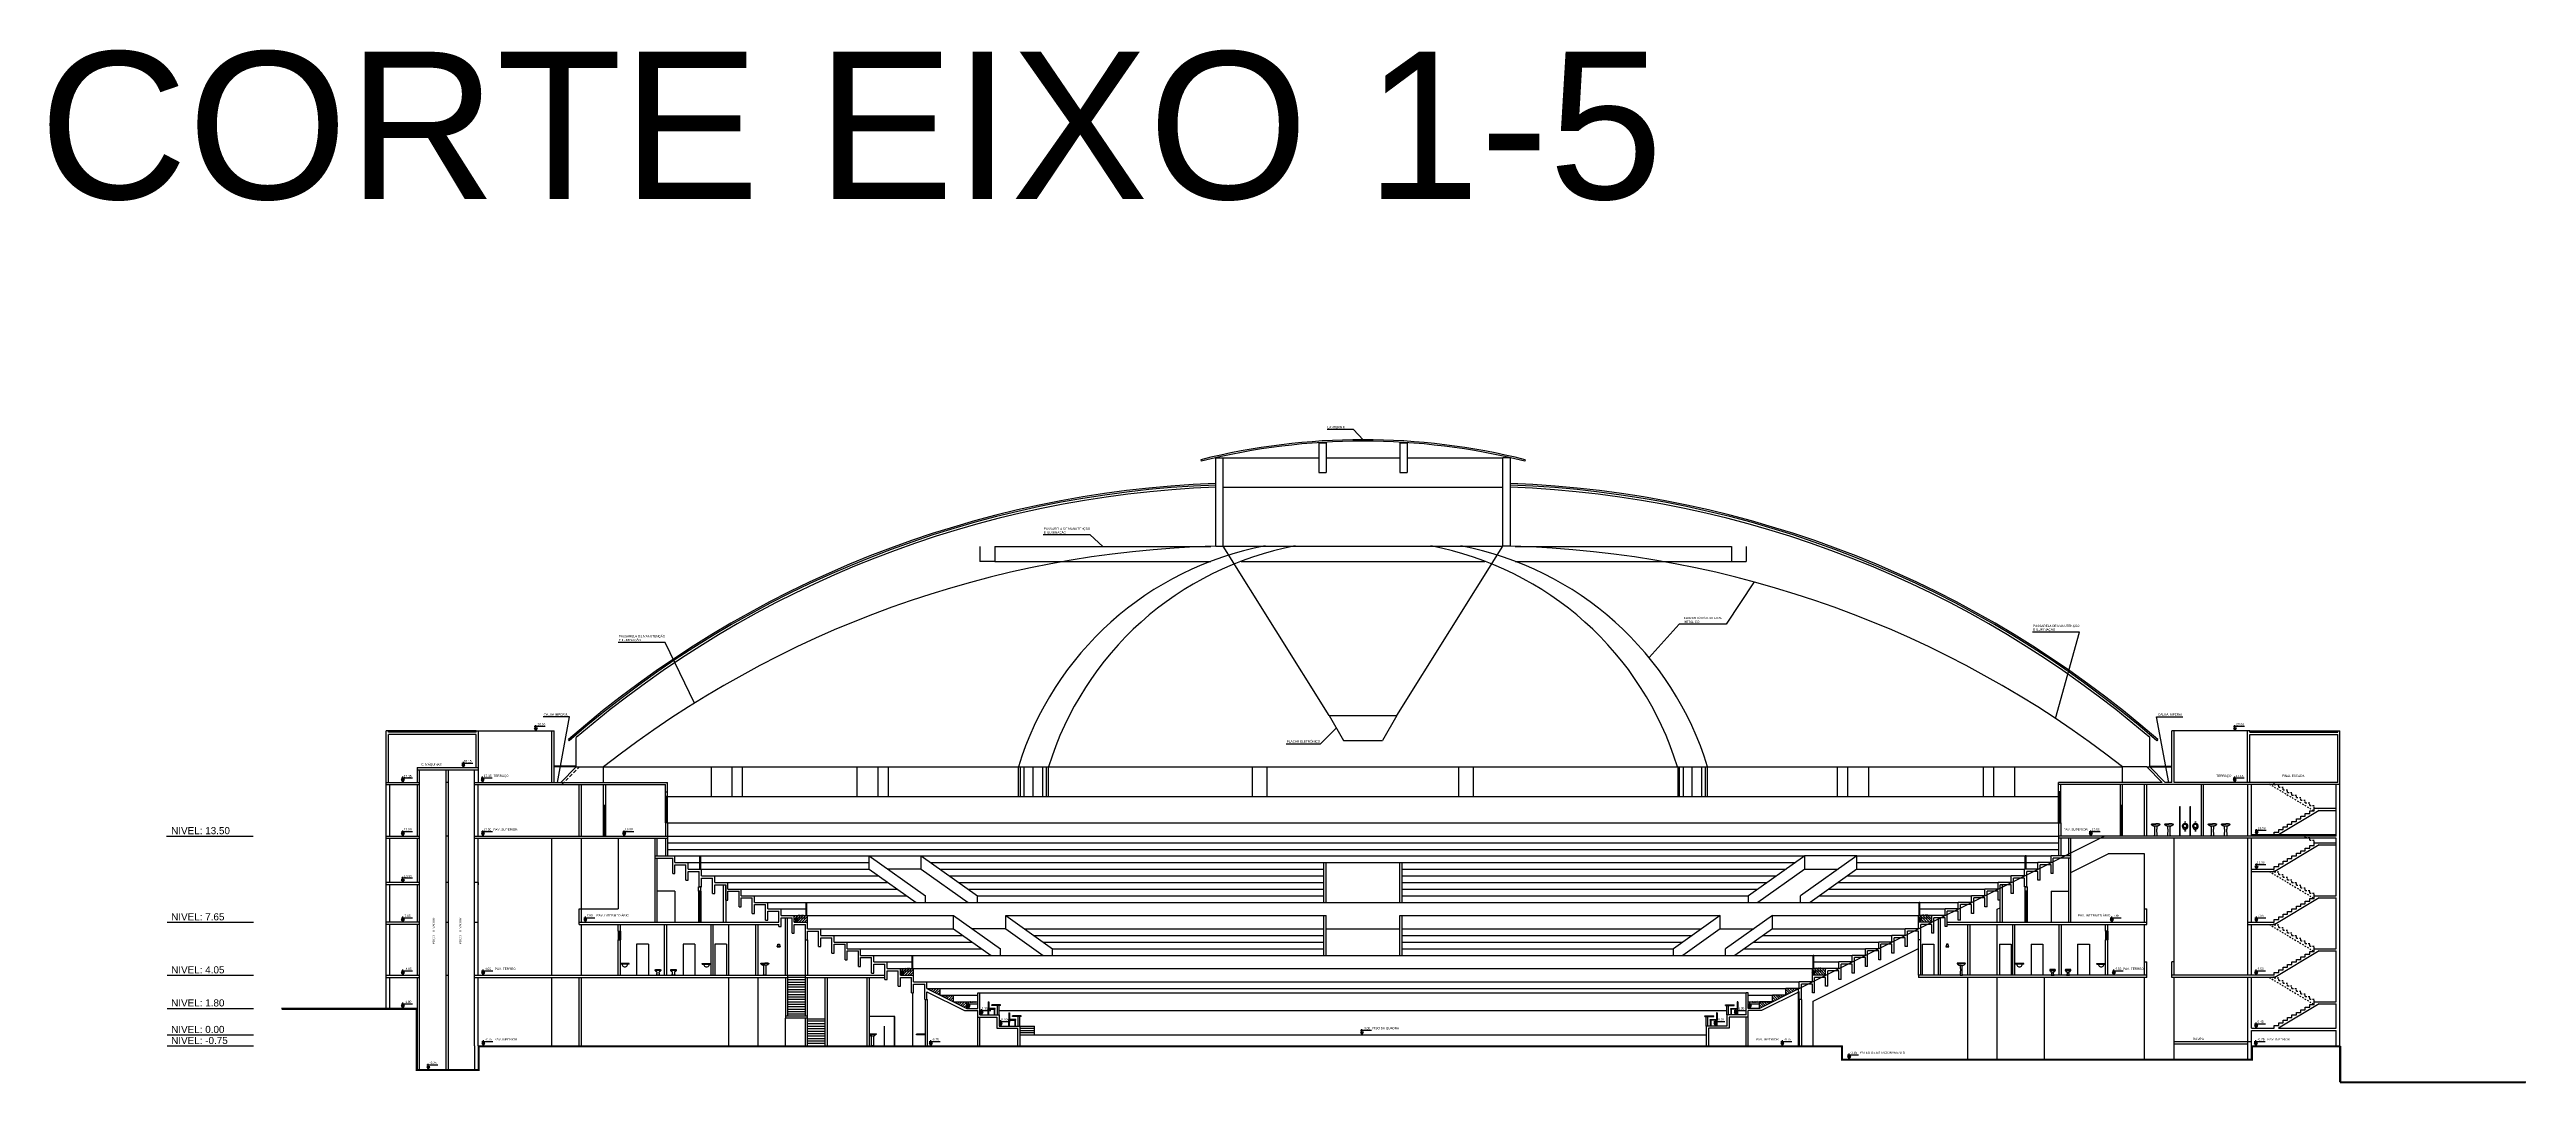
# Model space of a CAD drawing. Extents: x -748 to 161, y 105 to 425.
# Drawn here: x -711.4 to -543.2, y 227.3 to 297.6 of the extents above; entities that cross this region are included whole.
import ezdxf

# ---------------------------------------------------------------- set-up
doc = ezdxf.new("R2010")
doc.units = 0
doc.header["$LTSCALE"] = 2
doc.header["$MEASUREMENT"] = 0
for name, pattern in [('DOT', [0.25, 0, -0.25]), ('HIDDEN', [0.375, 0.25, -0.125]), ('HIDDEN2', [4.7625, 3.175, -1.5875])]:
    doc.linetypes.add(name, pattern=pattern)
doc.layers.get('0').update_dxf_attribs({"linetype": 'CONTINUOUS'})
for name, color, linetype in [('01', 1, 'CONTINUOUS'), ('02', 2, 'CONTINUOUS'), ('03', 3, 'CONTINUOUS'), ('04', 4, 'CONTINUOUS'), ('ATERRO-CORTE', 1, 'CONTINUOUS'), ('HACHURAS-ARY', 9, 'CONTINUOUS'), ('MOBILIÁRIO-ARY', 7, 'CONTINUOUS'), ('NOVOSNIVEIS', 30, 'CONTINUOUS'), ('PAREDE-ALTA-ARY', 1, 'CONTINUOUS'), ('PAREDE-BAIXA-ARY', 2, 'CONTINUOUS'), ('PUXA-CORTE', 153, 'CONTINUOUS'), ('TEXTO--0-20', 25, 'CONTINUOUS')]:
    doc.layers.add(name, color=color, linetype=linetype)
doc.styles.add('ARIAL', font='arial.ttf', dxfattribs={"height": 0.5})
doc.styles.add('REGUA60', font='arial.ttf')
pattern_1 = [(45, (-703.94368, 0), (-0.08838835, 0.08838835), [])]
pattern_2 = [(135, (-540.47509, 0), (0.08838835, 0.08838835), [])]

# ---------------------------------------------------------------- blocks, each defined once
blk = doc.blocks.new('LAVA-LAT')
blk.add_lwpolyline([(0.3, 0.68), (0.3, 0.68, -0.226835), (0.3, 0.68), (0.29, 0.68), (0.29, 0.65), (0.28, 0.62), (0.28, 0.58), (0.28, 0.53), (0.27, 0.5), (0.27, 0.46), (0.27, 0.4), (0.27, 0.36), (0.27, 0.3), (0.27, 0.2), (0.28, 0.1), (0.29, 0.01, -0.437793), (0.28, 0), (0.13, 0), (0.13, 0.64, -0.146198), (0.11, 0.66), (0.11, 0.69, 0.06915), (0.02, 0.68), (0.01, 0.68), (0, 0.68), (0, 0.83), (0.02, 0.83, -0.119175), (0.02, 0.83, 0.106105), (0.06, 0.82), (0.45, 0.82, -0.314645), (0.46, 0.81), (0.47, 0.79, -0.215564), (0.47, 0.79), (0.46, 0.78), (0.42, 0.75), (0.4, 0.74), (0.39, 0.73), (0.34, 0.7), (0.32, 0.69), (0.31, 0.68, 0.137424)], format="xyb", close=True)
at = {"color": 2}
for points in [[(0.16, 0.69, 0.135478), (0.12, 0.7), (0.01, 0.7), (0.01, 0.68, -0.414214), (0.01, 0.68)], [(0.12, 0.68), (0.12, 0.68, 0.414214), (0.14, 0.67, 0.414214)], [(0.29, 0.68), (0.2, 0.67), (0.13, 0.67, 0.414214), (0.13, 0.66), (0.13, 0.64)]]:
    blk.add_lwpolyline(points, format="xyb", dxfattribs=at)
blk.add_lwpolyline([(0.08, 0.79), (0.47, 0.79)], dxfattribs=at)
blk.add_arc((0.11, 0.64), 0.0457, 51.3095, 88.0442, dxfattribs=at)
blk = doc.blocks.new('LAVA-VIS')
at = {"color": 2}
blk.add_line((-0.2, 0.83), (0, 0.83), dxfattribs=at)
for points in [[(-0.09, 0.68, -0.012678), (-0.1, 0.68, -0.063987), (-0.1, 0.68, -0.005486), (-0.15, 0.69, -0.021251), (-0.17, 0.7, -0.014146), (-0.21, 0.71, -0.22714), (-0.28, 0.79, -0.197038), (-0.28, 0.8), (-0.27, 0.82, -0.322823), (-0.26, 0.83), (-0.2, 0.83), (-0.14, 0.83), (-0.1, 0.83), (-0.05, 0.83), (0, 0.83), (0.05, 0.83), (0.1, 0.83), (0.14, 0.83), (0.2, 0.83), (0.26, 0.83, -0.322823), (0.27, 0.82), (0.28, 0.8, -0.197038), (0.28, 0.79, -0.22714), (0.21, 0.71, -0.014146), (0.17, 0.7, -0.021251), (0.15, 0.69, -0.005486), (0.1, 0.68, -0.063987), (0.1, 0.68, -0.012678), (0.09, 0.68)], [(0.09, 0.68), (0.08, 0.64), (0.07, 0.61), (0.07, 0.58), (0.07, 0.53), (0.07, 0.5), (0.07, 0.49), (0.06, 0.43), (0.06, 0.4), (0.06, 0.35), (0.06, 0.3), (0.07, 0.25), (0.07, 0.21), (0.07, 0.16), (0.07, 0.1), (0.08, 0.05), (0.08, 0.01, -0.443716), (0.08, 0), (0, 0), (-0.08, 0, -0.443716), (-0.08, 0.01), (-0.08, 0.05), (-0.07, 0.1), (-0.07, 0.16), (-0.07, 0.21), (-0.07, 0.25), (-0.06, 0.3), (-0.06, 0.35), (-0.06, 0.4), (-0.06, 0.43), (-0.07, 0.49), (-0.07, 0.5), (-0.07, 0.53), (-0.07, 0.58), (-0.07, 0.61), (-0.08, 0.64), (-0.09, 0.68)]]:
    blk.add_lwpolyline(points, format="xyb")
for points in [[(-0.28, 0.8), (0, 0.8)], [(0.2, 0.83), (0, 0.83)], [(0.28, 0.8), (0, 0.8)]]:
    blk.add_lwpolyline(points, dxfattribs=at)
blk.add_lwpolyline([(0.09, 0.68, 0.003787), (0.07, 0.68, 0.008379), (0.04, 0.68, 0.006812), (0, 0.68, 0.006812), (-0.04, 0.68, 0.008379), (-0.07, 0.68, 0.003787), (-0.09, 0.68, -0.012678)], format="xyb", dxfattribs=at)
blk = doc.blocks.new('CHUV-FRE')
for p, q in [((-0.05, 0.02), (0.05, 0.02)), ((-0.05, -0.03), (-0.05, 0.02)), ((0.05, 0.02), (0.05, -0.03)), ((-0.1, -0.16), (-0.05, -0.03)), ((0.1, -0.16), (-0.1, -0.16)), ((-0.1, -0.16), (-0.1, -0.16)), ((-0.05, -0.03), (0.05, -0.03)), ((0.05, -0.03), (0.1, -0.16)), ((0.1, -0.16), (0.1, -0.16))]:
    blk.add_line(p, q)
blk.add_arc((0, 0.3), 0.472, 257.7761, 282.2239)
blk = doc.blocks.new('VASO-VIS')
blk.add_lwpolyline([(-0.05, 0), (-0.05, 0), (-0.06, 0), (-0.06, 0), (-0.07, 0), (-0.07, 0), (-0.08, 0), (-0.08, 0), (-0.09, 0), (-0.09, 0), (-0.09, 0), (-0.09, 0), (-0.09, 0), (-0.09, 0), (-0.09, 0), (-0.09, 0), (-0.09, 0), (-0.1, 0), (-0.1, 0), (-0.1, 0), (-0.1, 0), (-0.1, 0), (-0.1, 0), (-0.1, 0), (-0.1, 0.01), (-0.1, 0.01), (-0.1, 0.01), (-0.1, 0.01), (-0.1, 0.01), (-0.1, 0.01), (-0.1, 0.01), (-0.1, 0.01), (-0.1, 0.01), (-0.1, 0.01), (-0.1, 0.01), (-0.1, 0.01), (-0.1, 0.01), (-0.1, 0.02), (-0.1, 0.02), (-0.09, 0.02), (-0.09, 0.02), (-0.09, 0.02), (-0.09, 0.02), (-0.09, 0.02), (-0.09, 0.02), (-0.09, 0.03), (-0.09, 0.03), (-0.09, 0.03), (-0.09, 0.03), (-0.09, 0.03), (-0.09, 0.03), (-0.09, 0.03), (-0.09, 0.04), (-0.09, 0.04), (-0.09, 0.04), (-0.09, 0.04), (-0.09, 0.04), (-0.09, 0.04), (-0.08, 0.04), (-0.08, 0.04), (-0.08, 0.05), (-0.08, 0.05), (-0.08, 0.05), (-0.08, 0.05), (-0.08, 0.05), (-0.08, 0.05), (-0.08, 0.05), (-0.08, 0.05), (-0.08, 0.06), (-0.08, 0.06), (-0.08, 0.06), (-0.08, 0.06), (-0.08, 0.06), (-0.08, 0.06), (-0.08, 0.06), (-0.08, 0.06), (-0.08, 0.06), (-0.08, 0.07), (-0.08, 0.07), (-0.08, 0.07), (-0.08, 0.07), (-0.08, 0.07), (-0.07, 0.07), (-0.07, 0.07), (-0.07, 0.07), (-0.07, 0.08), (-0.07, 0.08), (-0.07, 0.08), (-0.07, 0.08), (-0.07, 0.08), (-0.07, 0.08), (-0.07, 0.08), (-0.07, 0.09), (-0.07, 0.09), (-0.07, 0.09), (-0.07, 0.09), (-0.07, 0.09), (-0.07, 0.09), (-0.07, 0.09), (-0.07, 0.09), (-0.07, 0.1), (-0.07, 0.1), (-0.07, 0.1), (-0.07, 0.1), (-0.07, 0.1), (-0.07, 0.1), (-0.07, 0.1), (-0.07, 0.1), (-0.07, 0.1), (-0.07, 0.11), (-0.07, 0.11), (-0.07, 0.11), (-0.07, 0.11), (-0.07, 0.11), (-0.07, 0.11), (-0.07, 0.11), (-0.07, 0.12), (-0.07, 0.12), (-0.07, 0.12), (-0.07, 0.12), (-0.06, 0.12), (-0.06, 0.12), (-0.06, 0.12), (-0.06, 0.12), (-0.06, 0.12), (-0.06, 0.13), (-0.06, 0.13), (-0.06, 0.13), (-0.06, 0.13), (-0.06, 0.13), (-0.06, 0.13), (-0.06, 0.13), (-0.06, 0.14), (-0.06, 0.14), (-0.06, 0.14), (-0.06, 0.14), (-0.06, 0.14), (-0.06, 0.14), (-0.06, 0.14), (-0.06, 0.14), (-0.06, 0.14), (-0.06, 0.15), (-0.06, 0.15), (-0.06, 0.15), (-0.06, 0.15), (-0.06, 0.15), (-0.06, 0.15), (-0.06, 0.15), (-0.06, 0.15), (-0.06, 0.16), (-0.06, 0.16), (-0.06, 0.16), (-0.06, 0.16), (-0.06, 0.16), (-0.06, 0.16), (-0.06, 0.16), (-0.06, 0.17), (-0.06, 0.17), (-0.06, 0.17), (-0.06, 0.17), (-0.06, 0.17), (-0.06, 0.17), (-0.06, 0.17), (-0.06, 0.17), (-0.06, 0.17), (-0.06, 0.18), (-0.06, 0.18), (-0.06, 0.18), (-0.06, 0.18), (-0.06, 0.18), (-0.06, 0.18), (-0.06, 0.18), (-0.06, 0.18), (-0.06, 0.19), (-0.06, 0.19), (-0.06, 0.19), (-0.06, 0.19), (-0.06, 0.19), (-0.06, 0.19), (-0.06, 0.19), (-0.06, 0.2), (-0.06, 0.2), (-0.06, 0.2), (-0.07, 0.2), (-0.07, 0.2), (-0.07, 0.2), (-0.07, 0.2), (-0.07, 0.2), (-0.07, 0.2), (-0.07, 0.21), (-0.07, 0.21), (-0.07, 0.21), (-0.07, 0.21), (-0.07, 0.21), (-0.07, 0.21), (-0.07, 0.21), (-0.07, 0.21), (-0.07, 0.21), (-0.07, 0.21), (-0.07, 0.21), (-0.08, 0.22), (-0.08, 0.22), (-0.08, 0.22), (-0.08, 0.22), (-0.08, 0.22), (-0.08, 0.22), (-0.08, 0.22), (-0.08, 0.22), (-0.09, 0.22), (-0.09, 0.23), (-0.09, 0.23), (-0.09, 0.23), (-0.09, 0.23), (-0.1, 0.23), (-0.1, 0.23), (-0.1, 0.24), (-0.11, 0.24), (-0.11, 0.24), (-0.11, 0.25), (-0.12, 0.25), (-0.12, 0.25), (-0.13, 0.26), (-0.14, 0.26), (-0.14, 0.27), (-0.15, 0.27), (-0.15, 0.28), (-0.16, 0.29), (-0.16, 0.29), (-0.17, 0.3), (-0.17, 0.3), (-0.17, 0.31), (-0.18, 0.31), (-0.18, 0.32), (-0.18, 0.32), (-0.18, 0.32), (-0.19, 0.33), (-0.19, 0.33), (-0.19, 0.33), (-0.19, 0.33), (-0.19, 0.33), (-0.19, 0.33), (-0.19, 0.33), (-0.19, 0.33), (-0.19, 0.33), (-0.19, 0.34), (-0.19, 0.34), (-0.19, 0.34), (-0.19, 0.34), (-0.19, 0.34), (-0.19, 0.34), (-0.19, 0.34), (-0.19, 0.34), (-0.19, 0.35), (-0.19, 0.35), (-0.19, 0.35), (-0.19, 0.35), (-0.19, 0.36), (-0.19, 0.36), (-0.19, 0.36), (-0.19, 0.36), (-0.18, 0.36), (-0.18, 0.37), (-0.18, 0.37), (-0.18, 0.37), (-0.18, 0.37), (-0.18, 0.37), (-0.18, 0.37), (-0.18, 0.37), (-0.18, 0.37), (-0.18, 0.37), (-0.18, 0.38), (-0.18, 0.38), (-0.18, 0.38), (-0.18, 0.38), (-0.18, 0.38), (-0.18, 0.38), (-0.18, 0.38), (-0.18, 0.38), (-0.18, 0.38), (-0.18, 0.38), (-0.18, 0.38), (-0.18, 0.38), (-0.18, 0.38), (-0.18, 0.38), (-0.17, 0.38), (-0.17, 0.38), (-0.16, 0.38), (-0.16, 0.38), (-0.15, 0.38), (-0.13, 0.38), (-0.12, 0.38), (-0.1, 0.38), (-0.08, 0.38), (-0.06, 0.38), (-0.04, 0.38), (-0.02, 0.38), (0, 0.38), (0.02, 0.38), (0.04, 0.38), (0.06, 0.38), (0.08, 0.38), (0.1, 0.38), (0.12, 0.38), (0.13, 0.38), (0.15, 0.38), (0.16, 0.38), (0.16, 0.38), (0.17, 0.38), (0.17, 0.38), (0.18, 0.38), (0.18, 0.38), (0.18, 0.38), (0.18, 0.38), (0.18, 0.38), (0.18, 0.38), (0.18, 0.38), (0.18, 0.38), (0.18, 0.38), (0.18, 0.38), (0.18, 0.38), (0.18, 0.38), (0.18, 0.38), (0.18, 0.38), (0.18, 0.37), (0.18, 0.37), (0.19, 0.37), (0.19, 0.37), (0.19, 0.37), (0.19, 0.37), (0.19, 0.37), (0.19, 0.37), (0.19, 0.36), (0.19, 0.36), (0.19, 0.36), (0.19, 0.36), (0.19, 0.36), (0.19, 0.35), (0.19, 0.35), (0.19, 0.35), (0.19, 0.35), (0.19, 0.35), (0.19, 0.34), (0.19, 0.34), (0.19, 0.34), (0.19, 0.34), (0.19, 0.34), (0.19, 0.34), (0.19, 0.34), (0.19, 0.34), (0.19, 0.34), (0.19, 0.33), (0.19, 0.33), (0.19, 0.33), (0.19, 0.33), (0.19, 0.33), (0.19, 0.33), (0.19, 0.33), (0.19, 0.33), (0.19, 0.32), (0.18, 0.32), (0.18, 0.32), (0.18, 0.31), (0.18, 0.31), (0.17, 0.3), (0.17, 0.3), (0.16, 0.29), (0.16, 0.29), (0.15, 0.28), (0.15, 0.27), (0.14, 0.27), (0.14, 0.26), (0.13, 0.26), (0.13, 0.25), (0.12, 0.25), (0.12, 0.25), (0.11, 0.24), (0.11, 0.24), (0.1, 0.24), (0.1, 0.23), (0.1, 0.23), (0.09, 0.23), (0.09, 0.23), (0.09, 0.23), (0.09, 0.23), (0.09, 0.22), (0.08, 0.22), (0.08, 0.22), (0.08, 0.22), (0.08, 0.22), (0.08, 0.22), (0.08, 0.22), (0.08, 0.22), (0.08, 0.22), (0.08, 0.21), (0.07, 0.21), (0.07, 0.21), (0.07, 0.21), (0.07, 0.21), (0.07, 0.21), (0.07, 0.21), (0.07, 0.21), (0.07, 0.21), (0.07, 0.21), (0.07, 0.21), (0.07, 0.2), (0.07, 0.2), (0.07, 0.2), (0.07, 0.2), (0.07, 0.2), (0.07, 0.2), (0.07, 0.2), (0.07, 0.2), (0.07, 0.2), (0.06, 0.19), (0.06, 0.19), (0.06, 0.19), (0.06, 0.19), (0.06, 0.19), (0.06, 0.19), (0.06, 0.19), (0.06, 0.18), (0.06, 0.18), (0.06, 0.18), (0.06, 0.18), (0.06, 0.18), (0.06, 0.18), (0.06, 0.18), (0.06, 0.18), (0.06, 0.17), (0.06, 0.17), (0.06, 0.17), (0.06, 0.17), (0.06, 0.17), (0.06, 0.17), (0.06, 0.17), (0.06, 0.17), (0.06, 0.17), (0.06, 0.16), (0.06, 0.16), (0.06, 0.16), (0.06, 0.16), (0.06, 0.16), (0.06, 0.16), (0.06, 0.16), (0.06, 0.15), (0.06, 0.15), (0.06, 0.15), (0.06, 0.15), (0.06, 0.15), (0.06, 0.15), (0.06, 0.15), (0.06, 0.15), (0.06, 0.14), (0.06, 0.14), (0.06, 0.14), (0.06, 0.14), (0.06, 0.14), (0.06, 0.14), (0.06, 0.14), (0.06, 0.14), (0.06, 0.14), (0.06, 0.13), (0.06, 0.13), (0.06, 0.13), (0.06, 0.13), (0.06, 0.13), (0.06, 0.13), (0.07, 0.13), (0.07, 0.12), (0.07, 0.12), (0.07, 0.12), (0.07, 0.12), (0.07, 0.12), (0.07, 0.12), (0.07, 0.12), (0.07, 0.12), (0.07, 0.12), (0.07, 0.11), (0.07, 0.11), (0.07, 0.11), (0.07, 0.11), (0.07, 0.11), (0.07, 0.11), (0.07, 0.11), (0.07, 0.1), (0.07, 0.1), (0.07, 0.1), (0.07, 0.1), (0.07, 0.1), (0.07, 0.1), (0.07, 0.1), (0.07, 0.1), (0.07, 0.1), (0.07, 0.09), (0.07, 0.09), (0.07, 0.09), (0.07, 0.09), (0.07, 0.09), (0.07, 0.09), (0.07, 0.09), (0.07, 0.09), (0.07, 0.08), (0.07, 0.08), (0.07, 0.08), (0.07, 0.08), (0.07, 0.08), (0.07, 0.08), (0.07, 0.08), (0.08, 0.07), (0.08, 0.07), (0.08, 0.07), (0.08, 0.07), (0.08, 0.07), (0.08, 0.07), (0.08, 0.07), (0.08, 0.07), (0.08, 0.06), (0.08, 0.06), (0.08, 0.06), (0.08, 0.06), (0.08, 0.06), (0.08, 0.06), (0.08, 0.06), (0.08, 0.06), (0.08, 0.06), (0.08, 0.05), (0.08, 0.05), (0.08, 0.05), (0.08, 0.05), (0.08, 0.05), (0.08, 0.05), (0.08, 0.05), (0.08, 0.05), (0.09, 0.04), (0.09, 0.04), (0.09, 0.04), (0.09, 0.04), (0.09, 0.04), (0.09, 0.04), (0.09, 0.04), (0.09, 0.04), (0.09, 0.03), (0.09, 0.03), (0.09, 0.03), (0.09, 0.03), (0.09, 0.03), (0.09, 0.03), (0.09, 0.03), (0.09, 0.02), (0.09, 0.02), (0.09, 0.02), (0.09, 0.02), (0.1, 0.02), (0.1, 0.02), (0.1, 0.02), (0.1, 0.02), (0.1, 0.01), (0.1, 0.01), (0.1, 0.01), (0.1, 0.01), (0.1, 0.01), (0.1, 0.01), (0.1, 0.01), (0.1, 0.01), (0.1, 0.01), (0.1, 0.01), (0.1, 0.01), (0.1, 0.01), (0.1, 0.01), (0.1, 0), (0.1, 0), (0.1, 0), (0.1, 0), (0.1, 0), (0.1, 0), (0.1, 0), (0.1, 0), (0.09, 0), (0.09, 0), (0.09, 0), (0.09, 0), (0.09, 0), (0.09, 0), (0.09, 0), (0.08, 0), (0.08, 0), (0.07, 0), (0.07, 0), (0.07, 0), (0.06, 0), (0.06, 0), (0.05, 0), (0.04, 0), (0.04, 0), (0.03, 0), (0.03, 0), (0.02, 0), (0.02, 0), (0.01, 0), (0.01, 0), (0, 0), (-0.01, 0), (-0.01, 0), (-0.02, 0), (-0.02, 0), (-0.03, 0), (-0.03, 0), (-0.04, 0)], close=True)
at = {"color": 2}
blk.add_lwpolyline([(0.19, 0.33), (0, 0.33), (-0.19, 0.33)], dxfattribs=at)

msp = doc.modelspace()

# ---------------------------------------------------------------- hatches: boundary and pattern name
at = {"layer": '02', "ltscale": 0.5}
h = msp.add_hatch(dxfattribs=at)
h.set_pattern_fill('ANSI31', color=256, style=0)
h.set_pattern_definition(pattern_1)
h.paths.add_polyline_path([(-652.76, 234.68), (-652.71, 234.68), (-652.71, 235.13), (-652.76, 235.13)])
h.paths.add_polyline_path([(-652.76, 235.13), (-653.61, 235.13), (-653.61, 234.68), (-652.76, 234.68)])
h.paths.add_polyline_path([(-653.55, 234.74), (-653.08, 234.74), (-653.08, 234.97), (-653.55, 234.97)], flags=24)
h = msp.add_hatch(dxfattribs=at)
h.set_pattern_fill('ANSI31', color=256, style=0)
h.set_pattern_definition(pattern_1)
h.paths.add_polyline_path([(-650.91, 233.33), (-650.91, 233.78), (-651.76, 233.78), (-651.76, 233.75)])
h.paths.add_polyline_path([(-650.01, 232.88), (-650.01, 233.33), (-650.91, 233.33)])
h.paths.add_polyline_path([(-649.11, 232.43), (-649.11, 232.88), (-650.01, 232.88)])
h = msp.add_hatch(dxfattribs=at)
h.set_pattern_fill('ANSI31', color=256, style=0)
h.set_pattern_definition(pattern_2)
h.paths.add_polyline_path([(-593.51, 233.33), (-593.51, 233.78), (-592.66, 233.78), (-592.66, 233.75)])
h.paths.add_polyline_path([(-594.41, 232.88), (-594.41, 233.33), (-593.51, 233.33)])
h.paths.add_polyline_path([(-595.31, 232.43), (-595.31, 232.88), (-594.41, 232.88)])
h = msp.add_hatch(dxfattribs=at)
h.set_pattern_fill('ANSI31', color=256, style=0)
h.set_pattern_definition(pattern_2)
h.paths.add_polyline_path([(-591.71, 235.13), (-591.66, 235.13), (-591.66, 234.68), (-591.71, 234.68)])
h.paths.add_polyline_path([(-591.66, 235.13), (-590.81, 235.13), (-590.81, 234.68), (-591.66, 234.68)])
h.paths.add_polyline_path([(-590.87, 234.74), (-591.34, 234.74), (-591.34, 234.97), (-590.87, 234.97)], flags=24)
at = {"layer": 'HACHURAS-ARY', "ltscale": 0.5}
h = msp.add_hatch(dxfattribs=at)
h.set_pattern_fill('ANSI31', color=256, style=0)
h.set_pattern_definition(pattern_1)
h.paths.add_polyline_path([(-660.81, 238.73), (-660.81, 238.28), (-659.91, 238.28), (-659.91, 238.73)])
h.paths.add_polyline_path([(-660.75, 238.34), (-660.28, 238.34), (-660.28, 238.57), (-660.75, 238.57)], flags=24)
h = msp.add_hatch(dxfattribs=at)
h.set_pattern_fill('ANSI31', color=256, style=0)
h.set_pattern_definition(pattern_2)
h.paths.add_polyline_path([(-583.61, 238.73), (-583.61, 238.28), (-584.51, 238.28), (-584.51, 238.73)])
h.paths.add_polyline_path([(-583.67, 238.34), (-584.14, 238.34), (-584.14, 238.57), (-583.67, 238.57)], flags=24)

# ---------------------------------------------------------------- linework, layer by layer
at = {"ltscale": 0.5}
for p, q in [((-625.21, 270.83), (-624.71, 270.83)), ((-625.21, 270.83), (-625.21, 268.83)), ((-624.71, 270.83), (-624.71, 268.83)), ((-619.71, 270.83), (-619.21, 270.83)), ((-619.71, 270.83), (-619.71, 268.83)), ((-619.21, 270.83), (-619.21, 268.83)), ((-633.21, 269.69), (-633.19, 269.59)), ((-631.71, 269.83), (-625.21, 269.83)), ((-624.71, 269.83), (-619.71, 269.83)), ((-619.21, 269.83), (-612.71, 269.83)), ((-611.21, 269.69), (-611.23, 269.59)), ((-631.71, 267.83), (-612.71, 267.83)), ((-625.21, 268.83), (-624.71, 268.83)), ((-619.71, 268.83), (-619.21, 268.83)), ((-631.71, 263.83), (-612.71, 263.83)), ((-676.15, 250.69), (-676.08, 250.61)), ((-568.27, 250.69), (-568.34, 250.61)), ((-703.41, 244.13), (-697.54, 244.13)), ((-669.41, 245.03), (-575.01, 245.03)), ((-703.38, 238.28), (-697.51, 238.28)), ((-703.38, 234.68), (-697.51, 234.68)), ((-703.38, 232.43), (-697.51, 232.43)), ((-703.38, 230.63), (-697.51, 230.63)), ((-703.38, 229.88), (-697.51, 229.88))]:
    msp.add_line(p, q, dxfattribs=at)
for p, q in [((-675.61, 248.83), (-675.61, 250.83)), ((-568.81, 248.83), (-568.81, 250.83))]:
    msp.add_line(p, q)
at = {"linetype": 'DOT', "ltscale": 0.1}
for p, q in [((-560.7, 247.67), (-557.66, 245.84)), ((-560.36, 247.64), (-560.36, 247.78)), ((-560.36, 247.64), (-560.06, 247.64)), ((-560.06, 247.46), (-560.06, 247.64)), ((-560.06, 247.46), (-559.76, 247.46)), ((-559.76, 247.28), (-559.76, 247.46)), ((-559.76, 247.28), (-559.46, 247.28)), ((-559.46, 247.1), (-559.46, 247.28)), ((-559.46, 247.1), (-559.16, 247.1)), ((-559.16, 246.92), (-559.16, 247.1)), ((-559.16, 246.92), (-558.86, 246.92)), ((-558.86, 246.74), (-558.86, 246.92)), ((-558.86, 246.74), (-558.56, 246.74)), ((-558.56, 246.56), (-558.56, 246.74)), ((-558.56, 246.56), (-558.26, 246.56)), ((-558.26, 246.38), (-558.26, 246.56)), ((-558.26, 246.38), (-557.96, 246.38)), ((-557.96, 246.2), (-557.96, 246.38)), ((-557.96, 246.2), (-557.66, 246.2)), ((-557.66, 246.02), (-557.66, 246.2)), ((-558.26, 244.04), (-558.26, 244.22)), ((-558.26, 244.04), (-557.96, 244.04)), ((-557.96, 243.86), (-557.96, 244.04)), ((-557.96, 243.86), (-557.66, 243.86)), ((-557.66, 243.68), (-557.66, 243.86)), ((-560.7, 241.73), (-557.66, 239.9)), ((-560.36, 241.7), (-560.36, 241.88)), ((-560.36, 241.7), (-560.06, 241.7)), ((-560.06, 241.52), (-560.06, 241.7)), ((-560.06, 241.52), (-559.76, 241.52)), ((-559.76, 241.34), (-559.76, 241.52)), ((-559.76, 241.34), (-559.46, 241.34)), ((-559.46, 241.16), (-559.46, 241.34)), ((-559.46, 241.16), (-559.16, 241.16)), ((-559.16, 240.98), (-559.16, 241.16)), ((-559.16, 240.98), (-558.86, 240.98)), ((-558.86, 240.8), (-558.86, 240.98)), ((-558.86, 240.8), (-558.56, 240.8)), ((-558.56, 240.62), (-558.56, 240.8)), ((-558.56, 240.62), (-558.26, 240.62)), ((-558.26, 240.44), (-558.26, 240.62)), ((-558.26, 240.44), (-557.96, 240.44)), ((-557.96, 240.26), (-557.96, 240.44)), ((-557.96, 240.26), (-557.66, 240.26)), ((-557.66, 240.08), (-557.66, 240.26)), ((-560.7, 238.13), (-557.66, 236.3)), ((-560.36, 238.1), (-560.36, 238.28)), ((-560.36, 238.1), (-560.06, 238.1)), ((-560.06, 237.92), (-560.06, 238.1)), ((-560.06, 237.92), (-559.76, 237.92)), ((-559.76, 237.74), (-559.76, 237.92)), ((-559.76, 237.74), (-559.46, 237.74)), ((-559.46, 237.56), (-559.46, 237.74)), ((-559.46, 237.56), (-559.16, 237.56)), ((-559.16, 237.38), (-559.16, 237.56)), ((-559.16, 237.38), (-558.86, 237.38)), ((-558.86, 237.2), (-558.86, 237.38)), ((-558.86, 237.2), (-558.56, 237.2)), ((-558.56, 237.02), (-558.56, 237.2)), ((-558.56, 237.02), (-558.26, 237.02)), ((-558.26, 236.84), (-558.26, 237.02)), ((-558.26, 236.84), (-557.96, 236.84)), ((-557.96, 236.66), (-557.96, 236.84)), ((-557.96, 236.66), (-557.66, 236.66)), ((-557.66, 236.48), (-557.66, 236.66)), ((-560.7, 234.53), (-557.66, 232.7)), ((-560.36, 234.5), (-560.36, 234.68)), ((-560.36, 234.5), (-560.06, 234.5)), ((-560.06, 234.32), (-560.06, 234.5)), ((-560.06, 234.32), (-559.76, 234.32)), ((-559.76, 234.14), (-559.76, 234.32)), ((-559.76, 234.14), (-559.46, 234.14)), ((-559.46, 233.96), (-559.46, 234.14)), ((-559.46, 233.96), (-559.16, 233.96)), ((-559.16, 233.78), (-559.16, 233.96)), ((-559.16, 233.78), (-558.86, 233.78)), ((-558.86, 233.6), (-558.86, 233.78)), ((-558.86, 233.6), (-558.56, 233.6)), ((-558.56, 233.42), (-558.56, 233.6)), ((-558.56, 233.42), (-558.26, 233.42)), ((-558.26, 233.24), (-558.26, 233.42)), ((-558.26, 233.24), (-557.96, 233.24)), ((-557.96, 233.06), (-557.96, 233.24)), ((-557.96, 233.06), (-557.66, 233.06)), ((-557.66, 232.88), (-557.66, 233.06))]:
    msp.add_line(p, q, dxfattribs=at)
at = {"ltscale": 0.5}
for centre, radius, start, end in [((-622.21, 225.86), 45.19, 75.9126, 104.0874), ((-622.21, 225.86), 45.09, 75.9126, 104.0874), ((-629.63, 197.35), 70.77, 92.0919, 131.0922), ((-629.63, 197.35), 70.67, 92.0919, 131.0922), ((-629.63, 197.35), 70.52, 92.0964, 130.6874), ((-614.79, 197.35), 70.77, 48.9078, 87.9081), ((-614.79, 197.35), 70.67, 48.9078, 87.9081), ((-614.79, 197.35), 70.52, 49.3126, 87.9036), ((-630.31, 193.52), 70.33, 91.5502, 128.1527), ((-614.11, 193.52), 70.33, 51.8473, 88.4498)]:
    msp.add_arc(centre, radius, start, end, dxfattribs=at)
at = {"layer": '01', "ltscale": 0.5}
for p, q in [((-632.21, 263.83), (-632.21, 269.83)), ((-632.21, 269.83), (-631.71, 269.83)), ((-631.71, 263.83), (-631.71, 269.83)), ((-612.71, 263.83), (-612.71, 269.83)), ((-612.21, 269.83), (-612.71, 269.83)), ((-612.21, 263.83), (-612.21, 269.83)), ((-632.21, 263.83), (-631.71, 263.83)), ((-612.21, 263.83), (-612.71, 263.83)), ((-556.16, 244.22), (-561.91, 244.22)), ((-655.73, 242.78), (-651.91, 240.08)), ((-655.73, 242.78), (-652.19, 242.78)), ((-655.73, 241.88), (-655.73, 242.78)), ((-652.19, 242.78), (-648.37, 240.08)), ((-652.19, 241.88), (-652.19, 242.78)), ((-624.86, 239.63), (-624.86, 242.33)), ((-624.86, 242.33), (-619.56, 242.33)), ((-624.71, 239.63), (-624.71, 242.33)), ((-619.71, 239.63), (-619.71, 242.33)), ((-619.56, 239.63), (-619.56, 242.33)), ((-592.23, 242.78), (-596.05, 240.08)), ((-588.69, 242.78), (-592.51, 240.08)), ((-588.69, 242.78), (-592.23, 242.78)), ((-592.23, 241.88), (-592.23, 242.78)), ((-588.69, 241.88), (-588.69, 242.78)), ((-655.73, 241.88), (-652.54, 239.63)), ((-652.19, 241.88), (-654.45, 241.88)), ((-652.19, 241.88), (-649.01, 239.63)), ((-592.23, 241.88), (-595.41, 239.63)), ((-592.23, 241.88), (-589.97, 241.88)), ((-588.69, 241.88), (-591.87, 239.63)), ((-660.81, 238.73), (-659.91, 238.73)), ((-659.96, 239.63), (-584.46, 239.63)), ((-659.91, 238.73), (-650, 238.73)), ((-659.91, 238.28), (-659.91, 238.73)), ((-651.91, 239.63), (-651.91, 240.08)), ((-650, 237.83), (-650, 238.73)), ((-650, 238.73), (-646.82, 236.48)), ((-648.37, 239.63), (-648.37, 240.08)), ((-646.46, 237.83), (-646.46, 238.73)), ((-646.46, 238.73), (-643.28, 236.48)), ((-646.46, 238.73), (-624.71, 238.73)), ((-624.86, 236.03), (-624.86, 238.73)), ((-624.71, 236.03), (-624.71, 238.73)), ((-619.71, 236.03), (-619.71, 238.73)), ((-619.71, 238.73), (-597.96, 238.73)), ((-619.56, 236.03), (-619.56, 238.73)), ((-597.96, 238.73), (-601.14, 236.48)), ((-597.96, 237.83), (-597.96, 238.73)), ((-594.42, 238.73), (-597.6, 236.48)), ((-596.05, 239.63), (-596.05, 240.08)), ((-594.42, 238.73), (-584.51, 238.73)), ((-594.42, 237.83), (-594.42, 238.73)), ((-592.51, 239.63), (-592.51, 240.08)), ((-584.51, 238.28), (-584.51, 238.73)), ((-583.61, 238.73), (-584.51, 238.73)), ((-650, 237.83), (-647.45, 236.03)), ((-646.46, 237.83), (-648.73, 237.83)), ((-646.46, 237.83), (-643.92, 236.03)), ((-624.71, 237.83), (-619.71, 237.83)), ((-597.96, 237.83), (-600.5, 236.03)), ((-597.96, 237.83), (-595.69, 237.83)), ((-594.42, 237.83), (-596.97, 236.03)), ((-652.76, 236.03), (-591.66, 236.03)), ((-646.82, 236.03), (-646.82, 236.48)), ((-643.28, 236.03), (-643.28, 236.48)), ((-601.14, 236.03), (-601.14, 236.48)), ((-597.6, 236.03), (-597.6, 236.48)), ((-653.61, 235.13), (-652.71, 235.13)), ((-652.71, 235.13), (-591.71, 235.13)), ((-652.71, 234.68), (-652.71, 235.13)), ((-591.71, 234.68), (-591.71, 235.13)), ((-590.81, 235.13), (-591.71, 235.13))]:
    msp.add_line(p, q, dxfattribs=at)
at = {"layer": '02', "ltscale": 0.5}
for p, q in [((-682.4, 251.28), (-688.36, 251.28)), ((-682.25, 251.28), (-677.26, 251.28)), ((-562.17, 251.28), (-567.16, 251.28)), ((-562.02, 251.28), (-556.06, 251.28)), ((-675.61, 248.88), (-677.11, 248.88)), ((-677.01, 248.83), (-677.11, 248.83)), ((-677.06, 248.83), (-677.06, 248.88)), ((-677.01, 248.83), (-677.01, 248.88)), ((-675.61, 248.83), (-677.01, 248.83)), ((-676.96, 248.83), (-676.96, 248.88)), ((-676.91, 248.83), (-676.91, 248.88)), ((-676.86, 248.83), (-676.86, 248.88)), ((-676.81, 248.83), (-676.81, 248.88)), ((-676.76, 248.83), (-676.76, 248.88)), ((-676.71, 248.83), (-676.71, 248.88)), ((-676.66, 248.83), (-676.66, 248.88)), ((-676.61, 248.83), (-676.61, 248.88)), ((-676.56, 248.83), (-676.56, 248.88)), ((-676.51, 248.83), (-676.51, 248.88)), ((-676.46, 248.83), (-676.46, 248.88)), ((-676.41, 248.83), (-676.41, 248.88)), ((-676.36, 248.83), (-676.36, 248.88)), ((-676.31, 248.83), (-676.31, 248.88)), ((-676.26, 248.83), (-676.26, 248.88)), ((-676.21, 248.83), (-676.21, 248.88)), ((-676.16, 248.83), (-676.16, 248.88)), ((-676.11, 248.83), (-676.11, 248.88)), ((-676.06, 248.83), (-676.06, 248.88)), ((-676.01, 248.83), (-676.01, 248.88)), ((-675.96, 248.83), (-675.96, 248.88)), ((-675.91, 248.83), (-675.91, 248.88)), ((-675.86, 248.83), (-675.86, 248.88)), ((-675.81, 248.83), (-675.81, 248.88)), ((-675.76, 248.83), (-675.76, 248.88)), ((-675.71, 248.83), (-675.71, 248.88)), ((-675.66, 248.83), (-675.66, 248.88)), ((-673.76, 248.83), (-570.66, 248.83)), ((-666.44, 246.83), (-666.44, 248.83)), ((-665.02, 246.83), (-665.02, 248.83)), ((-664.32, 246.83), (-664.32, 248.83)), ((-656.54, 246.83), (-656.54, 248.83)), ((-655.12, 246.83), (-655.12, 248.83)), ((-654.42, 246.83), (-654.42, 248.83)), ((-645.6, 246.83), (-645.6, 248.83)), ((-645.45, 246.83), (-645.45, 248.83)), ((-645.2, 246.83), (-645.2, 248.83)), ((-644.6, 246.83), (-644.6, 248.83)), ((-643.95, 246.83), (-643.95, 248.83)), ((-643.7, 246.83), (-643.7, 248.83)), ((-643.55, 246.83), (-643.55, 248.83)), ((-629.71, 246.83), (-629.71, 248.83)), ((-628.71, 246.83), (-628.71, 248.83)), ((-615.71, 246.83), (-615.71, 248.83)), ((-614.71, 246.83), (-614.71, 248.83)), ((-600.82, 246.83), (-600.82, 248.83)), ((-600.72, 246.83), (-600.72, 248.83)), ((-600.47, 246.83), (-600.47, 248.83)), ((-599.87, 246.83), (-599.87, 248.83)), ((-599.22, 246.83), (-599.22, 248.83)), ((-598.97, 246.83), (-598.97, 248.83)), ((-598.82, 246.83), (-598.82, 248.83)), ((-590, 246.83), (-590, 248.83)), ((-589.3, 246.83), (-589.3, 248.83)), ((-587.88, 246.83), (-587.88, 248.83)), ((-580.1, 246.83), (-580.1, 248.83)), ((-579.4, 246.83), (-579.4, 248.83)), ((-577.98, 246.83), (-577.98, 248.83)), ((-570.66, 247.78), (-570.66, 248.83)), ((-569.02, 248.83), (-570.66, 248.83)), ((-568.84, 248.83), (-567.41, 248.83)), ((-568.81, 248.88), (-567.31, 248.88)), ((-568.76, 248.83), (-568.76, 248.88)), ((-568.71, 248.83), (-568.71, 248.88)), ((-568.66, 248.83), (-568.66, 248.88)), ((-568.61, 248.83), (-568.61, 248.88)), ((-568.56, 248.83), (-568.56, 248.88)), ((-568.51, 248.83), (-568.51, 248.88)), ((-568.46, 248.83), (-568.46, 248.88)), ((-568.41, 248.83), (-568.41, 248.88)), ((-568.36, 248.83), (-568.36, 248.88)), ((-568.31, 248.83), (-568.31, 248.88)), ((-568.26, 248.83), (-568.26, 248.88)), ((-568.21, 248.83), (-568.21, 248.88)), ((-568.16, 248.83), (-568.16, 248.88)), ((-568.11, 248.83), (-568.11, 248.88)), ((-568.06, 248.83), (-568.06, 248.88)), ((-568.01, 248.83), (-568.01, 248.88)), ((-567.96, 248.83), (-567.96, 248.88)), ((-567.91, 248.83), (-567.91, 248.88)), ((-567.86, 248.83), (-567.86, 248.88)), ((-567.81, 248.83), (-567.81, 248.88)), ((-567.76, 248.83), (-567.76, 248.88)), ((-567.71, 248.83), (-567.71, 248.88)), ((-567.66, 248.83), (-567.66, 248.88)), ((-567.61, 248.83), (-567.61, 248.88)), ((-567.56, 248.83), (-567.56, 248.88)), ((-567.51, 248.83), (-567.51, 248.88)), ((-567.46, 248.83), (-567.46, 248.88)), ((-567.41, 248.83), (-567.41, 248.88)), ((-567.41, 248.83), (-567.31, 248.83)), ((-567.36, 248.83), (-567.36, 248.88)), ((-575.01, 245.03), (-575.01, 247.13)), ((-574.96, 247.13), (-574.96, 245.03)), ((-574.91, 247.13), (-574.91, 245.03)), ((-574.86, 245.03), (-574.86, 247.13)), ((-669.41, 246.83), (-575.01, 246.83)), ((-570.81, 244.13), (-570.81, 246.23)), ((-570.76, 244.13), (-570.76, 246.23)), ((-570.66, 244.13), (-570.66, 246.23)), ((-566.77, 244.13), (-566.77, 246.13)), ((-566.77, 246.13), (-566.75, 246.13)), ((-566.75, 244.13), (-566.75, 246.13)), ((-566.07, 244.13), (-566.07, 246.13)), ((-566.07, 246.13), (-566.05, 246.13)), ((-566.05, 244.13), (-566.05, 246.13)), ((-677.26, 234.68), (-677.26, 243.98)), ((-675.26, 239.18), (-675.26, 243.98)), ((-669.41, 244.13), (-575.01, 244.13)), ((-592.66, 233.75), (-571.91, 244.13)), ((-567.16, 235.58), (-567.16, 243.98)), ((-669.41, 243.68), (-575.01, 243.68)), ((-669.41, 243.23), (-575.01, 243.23)), ((-668.91, 242.78), (-667.21, 242.78)), ((-668.01, 242.33), (-667.21, 242.33)), ((-667.16, 242.78), (-655.73, 242.78)), ((-667.16, 242.33), (-655.73, 242.33)), ((-652.19, 242.78), (-592.23, 242.78)), ((-651.55, 242.33), (-624.86, 242.33)), ((-619.56, 242.33), (-592.86, 242.33)), ((-588.69, 242.78), (-577.26, 242.78)), ((-588.69, 242.33), (-577.26, 242.33)), ((-577.21, 242.78), (-575.51, 242.78)), ((-577.21, 242.33), (-576.41, 242.33)), ((-574.16, 241.66), (-571.63, 242.93)), ((-569.16, 242.93), (-571.63, 242.93)), ((-569.16, 239.18), (-569.16, 242.93)), ((-667.11, 241.88), (-655.73, 241.88)), ((-666.21, 241.43), (-655.09, 241.43)), ((-665.31, 240.98), (-654.45, 240.98)), ((-664.41, 240.53), (-653.82, 240.53)), ((-650.92, 241.88), (-624.86, 241.88)), ((-650.28, 241.43), (-624.86, 241.43)), ((-649.65, 240.98), (-624.86, 240.98)), ((-649.01, 240.53), (-624.86, 240.53)), ((-619.56, 241.88), (-593.5, 241.88)), ((-619.56, 241.43), (-594.14, 241.43)), ((-619.56, 240.98), (-594.77, 240.98)), ((-619.56, 240.53), (-595.41, 240.53)), ((-590.6, 240.53), (-580.01, 240.53)), ((-589.97, 240.98), (-579.11, 240.98)), ((-589.33, 241.43), (-578.21, 241.43)), ((-588.69, 241.88), (-577.31, 241.88)), ((-663.51, 240.08), (-653.18, 240.08)), ((-662.61, 239.63), (-660.01, 239.63)), ((-661.71, 239.18), (-660.01, 239.18)), ((-648.37, 240.08), (-624.86, 240.08)), ((-619.56, 240.08), (-596.05, 240.08)), ((-591.24, 240.08), (-580.91, 240.08)), ((-584.41, 239.63), (-581.81, 239.63)), ((-584.41, 239.18), (-582.71, 239.18)), ((-579.16, 239.16), (-578.96, 239.26)), ((-579.16, 238.28), (-579.16, 239.16)), ((-675.26, 234.68), (-675.26, 238.13)), ((-659.01, 237.83), (-650, 237.83)), ((-658.11, 237.38), (-649.36, 237.38)), ((-645.19, 237.83), (-624.86, 237.83)), ((-644.55, 237.38), (-624.86, 237.38)), ((-619.56, 237.83), (-599.23, 237.83)), ((-619.56, 237.38), (-599.86, 237.38)), ((-595.06, 237.38), (-586.31, 237.38)), ((-594.42, 237.83), (-585.41, 237.83)), ((-579.16, 234.68), (-579.16, 238.13)), ((-571.81, 237.68), (-571.81, 237.08)), ((-571.76, 237.68), (-571.76, 237.08)), ((-571.71, 237.68), (-571.71, 237.08)), ((-571.66, 237.68), (-571.66, 237.08)), ((-569.16, 234.68), (-569.16, 238.13)), ((-672.01, 235.48), (-672.61, 235.48)), ((-672.01, 235.43), (-672.61, 235.43)), ((-667.06, 235.43), (-667.06, 235.48)), ((-667.06, 235.48), (-666.46, 235.48)), ((-667.06, 235.43), (-666.46, 235.43)), ((-657.21, 236.93), (-648.73, 236.93)), ((-656.31, 236.48), (-648.09, 236.48)), ((-655.41, 236.03), (-652.81, 236.03)), ((-654.51, 235.58), (-652.81, 235.58)), ((-643.92, 236.93), (-624.86, 236.93)), ((-643.28, 236.48), (-624.86, 236.48)), ((-619.56, 236.93), (-600.5, 236.93)), ((-619.56, 236.48), (-601.14, 236.48)), ((-596.33, 236.48), (-588.11, 236.48)), ((-595.69, 236.93), (-587.21, 236.93)), ((-591.66, 232.91), (-584.51, 236.49)), ((-591.61, 236.03), (-589.01, 236.03)), ((-591.61, 235.58), (-589.91, 235.58)), ((-584.26, 236.78), (-584.26, 234.68)), ((-584.26, 236.78), (-583.46, 236.78)), ((-583.46, 236.78), (-583.46, 234.68)), ((-579.01, 236.78), (-579.01, 234.68)), ((-579.01, 236.78), (-578.21, 236.78)), ((-578.21, 236.78), (-578.21, 234.68)), ((-577.36, 235.48), (-577.96, 235.48)), ((-577.36, 235.43), (-577.96, 235.43)), ((-577.36, 235.43), (-577.36, 235.48)), ((-576.86, 236.78), (-576.86, 234.68)), ((-576.86, 236.78), (-576.06, 236.78)), ((-576.06, 236.78), (-576.06, 234.68)), ((-573.71, 236.78), (-573.71, 234.68)), ((-573.71, 236.78), (-572.91, 236.78)), ((-572.91, 236.78), (-572.91, 234.68)), ((-572.41, 235.43), (-572.41, 235.48)), ((-572.41, 235.48), (-571.81, 235.48)), ((-572.41, 235.43), (-571.81, 235.43)), ((-677.26, 229.88), (-677.26, 234.53)), ((-665.26, 229.88), (-665.26, 234.53)), ((-663.26, 229.88), (-663.26, 234.53)), ((-651.81, 234.23), (-592.61, 234.23)), ((-650.91, 233.78), (-593.51, 233.78)), ((-592.66, 229.88), (-592.66, 233.75)), ((-584.26, 234.68), (-584.26, 234.68)), ((-581.16, 228.98), (-581.16, 234.53)), ((-579.16, 228.98), (-579.16, 234.53)), ((-575.98, 234.53), (-575.98, 228.98)), ((-569.16, 228.98), (-569.16, 234.53)), ((-567.16, 228.98), (-567.16, 234.53)), ((-652.76, 229.88), (-652.76, 233.48)), ((-650.01, 233.33), (-648.36, 233.33)), ((-649.11, 232.88), (-648.36, 232.88)), ((-648.21, 233.49), (-596.21, 233.49)), ((-647.66, 232.37), (-647.66, 232.43)), ((-647.17, 232.43), (-647.66, 232.43)), ((-647.66, 232.37), (-647.17, 232.37)), ((-647.65, 232.88), (-647.65, 232.43)), ((-647.65, 232.88), (-647.61, 232.88)), ((-647.65, 231.98), (-647.65, 232.37)), ((-647.61, 232.88), (-647.61, 232.43)), ((-647.61, 231.98), (-647.61, 232.37)), ((-647.23, 231.98), (-647.23, 232.37)), ((-647.19, 231.98), (-647.19, 232.37)), ((-647.17, 232.37), (-647.17, 232.43)), ((-646.91, 232.28), (-597.51, 232.28)), ((-646.25, 232.13), (-646.25, 231.68)), ((-646.25, 232.13), (-646.21, 232.13)), ((-646.21, 232.13), (-646.21, 231.68)), ((-598.17, 232.13), (-598.21, 232.13)), ((-598.21, 232.13), (-598.21, 231.68)), ((-598.17, 232.13), (-598.17, 231.68)), ((-597.24, 232.43), (-596.75, 232.43)), ((-597.24, 232.37), (-597.24, 232.43)), ((-596.75, 232.37), (-597.24, 232.37)), ((-597.23, 231.98), (-597.23, 232.37)), ((-597.19, 231.98), (-597.19, 232.37)), ((-596.81, 232.88), (-596.81, 232.43)), ((-596.77, 232.88), (-596.81, 232.88)), ((-596.81, 231.98), (-596.81, 232.37)), ((-596.77, 232.88), (-596.77, 232.43)), ((-596.77, 231.98), (-596.77, 232.37)), ((-596.75, 232.37), (-596.75, 232.43)), ((-596.06, 233.33), (-594.41, 233.33)), ((-596.06, 232.88), (-594.41, 232.88)), ((-591.66, 229.88), (-591.66, 232.91)), ((-661.41, 229.88), (-661.41, 231.76)), ((-658.71, 231.7), (-659.91, 231.7)), ((-658.71, 231.55), (-659.91, 231.55)), ((-658.71, 231.37), (-659.91, 231.37)), ((-658.71, 231.2), (-659.91, 231.2)), ((-658.71, 231.03), (-659.91, 231.03)), ((-658.71, 230.87), (-659.91, 230.87)), ((-658.71, 230.7), (-659.91, 230.7)), ((-658.71, 230.54), (-659.91, 230.54)), ((-658.71, 230.37), (-659.91, 230.37)), ((-653.98, 231.88), (-655.71, 231.88)), ((-654.01, 229.88), (-654.01, 231.88)), ((-653.98, 229.88), (-653.98, 231.88)), ((-651.91, 230.68), (-652.51, 230.68)), ((-652.51, 230.63), (-652.51, 230.68)), ((-651.91, 230.63), (-652.51, 230.63)), ((-645.77, 231.68), (-646.26, 231.68)), ((-646.26, 231.62), (-646.26, 231.68)), ((-646.26, 231.62), (-645.77, 231.62)), ((-646.25, 231.23), (-646.25, 231.62)), ((-646.21, 231.23), (-646.21, 231.62)), ((-645.83, 231.23), (-645.83, 231.62)), ((-645.79, 231.23), (-645.79, 231.62)), ((-645.77, 231.62), (-645.77, 231.68)), ((-645.51, 231.23), (-644.51, 231.23)), ((-645.51, 231.08), (-644.51, 231.08)), ((-645.51, 230.93), (-644.51, 230.93)), ((-645.51, 230.78), (-644.51, 230.78)), ((-644.51, 230.63), (-644.51, 231.23)), ((-598.64, 231.62), (-598.64, 231.68)), ((-598.64, 231.68), (-598.15, 231.68)), ((-598.15, 231.62), (-598.64, 231.62)), ((-598.63, 231.23), (-598.63, 231.62)), ((-598.59, 231.23), (-598.59, 231.62)), ((-598.21, 231.23), (-598.21, 231.62)), ((-598.17, 231.23), (-598.17, 231.62)), ((-598.15, 231.62), (-598.15, 231.68)), ((-658.71, 230.2), (-659.91, 230.2)), ((-658.71, 230.04), (-659.91, 230.04))]:
    msp.add_line(p, q, dxfattribs=at)
at = {"layer": '02', "linetype": 'HIDDEN', "ltscale": 0.5}
msp.add_line((-676.59, 247.63), (-675.39, 248.83), dxfattribs=at)
at = {"layer": '02', "linetype": 'HIDDEN2', "ltscale": 0.5}
for p, q in [((-660.06, 234.67), (-661.26, 234.67)), ((-660.06, 234.52), (-661.26, 234.52)), ((-660.06, 234.36), (-661.26, 234.36)), ((-660.06, 234.19), (-661.26, 234.19)), ((-660.06, 234.02), (-661.26, 234.02)), ((-660.06, 233.86), (-661.26, 233.86)), ((-660.06, 233.69), (-661.26, 233.69)), ((-660.06, 233.52), (-661.26, 233.52)), ((-660.06, 233.36), (-661.26, 233.36)), ((-660.06, 233.19), (-661.26, 233.19)), ((-660.06, 233.03), (-661.26, 233.03)), ((-660.06, 232.86), (-661.26, 232.86)), ((-660.06, 232.69), (-661.26, 232.69)), ((-660.06, 232.53), (-661.26, 232.53)), ((-660.06, 232.36), (-661.26, 232.36)), ((-660.06, 232.2), (-661.26, 232.2)), ((-660.06, 232.03), (-661.26, 232.03))]:
    msp.add_line(p, q, dxfattribs=at)
at = {"layer": '02', "ltscale": 0.5}
for points in [[(-566.59, 244.73, 0.242542), (-566.47, 244.61, -0.251654), (-566.46, 244.6, 0.418034), (-566.45, 244.59), (-566.44, 244.59, -0.525277), (-566.44, 244.59), (-566.44, 244.56, 0.414214), (-566.43, 244.56), (-566.41, 244.56), (-566.39, 244.56, 0.414214), (-566.39, 244.56), (-566.39, 244.59, -0.525277), (-566.38, 244.59), (-566.37, 244.59, 0.418034), (-566.37, 244.6, -0.251654), (-566.36, 244.61, 0.242542), (-566.23, 244.73, 0.203384), (-566.24, 244.88, 0.129371), (-566.28, 244.94, 0.0925), (-566.35, 244.97), (-566.36, 244.99, 0.299676), (-566.37, 245), (-566.39, 245, 0.492423), (-566.4, 245.01), (-566.41, 245.01), (-566.43, 245.01, 0.492423), (-566.44, 245), (-566.46, 245, 0.299676), (-566.47, 244.99), (-566.47, 244.97, 0.0925), (-566.54, 244.94, 0.129371), (-566.59, 244.88, 0.203384)], [(-566.41, 244.72, 0.167199), (-566.31, 244.76, 0.178091), (-566.27, 244.81, 0.341921), (-566.31, 244.92, 0.167713), (-566.41, 244.95, 0.167713), (-566.51, 244.92, 0.341921), (-566.56, 244.81, 0.178091), (-566.52, 244.76, 0.167199)], [(-565.89, 244.73, 0.242542), (-565.77, 244.61, -0.251654), (-565.76, 244.6, 0.418034), (-565.75, 244.59), (-565.74, 244.59, -0.525277), (-565.74, 244.59), (-565.74, 244.56, 0.414214), (-565.73, 244.56), (-565.71, 244.56), (-565.69, 244.56, 0.414214), (-565.69, 244.56), (-565.69, 244.59, -0.525277), (-565.68, 244.59), (-565.67, 244.59, 0.418034), (-565.67, 244.6, -0.251654), (-565.66, 244.61, 0.242542), (-565.53, 244.73, 0.203384), (-565.54, 244.88, 0.129371), (-565.58, 244.94, 0.0925), (-565.65, 244.97), (-565.66, 244.99, 0.299676), (-565.67, 245), (-565.69, 245, 0.492423), (-565.7, 245.01), (-565.71, 245.01), (-565.73, 245.01, 0.492423), (-565.74, 245), (-565.76, 245, 0.299676), (-565.77, 244.99), (-565.77, 244.97, 0.0925), (-565.84, 244.94, 0.129371), (-565.89, 244.88, 0.203384)], [(-565.71, 244.72, 0.167199), (-565.61, 244.76, 0.178091), (-565.57, 244.81, 0.341921), (-565.61, 244.92, 0.167713), (-565.71, 244.95, 0.167713), (-565.81, 244.92, 0.341921), (-565.86, 244.81, 0.178091), (-565.82, 244.76, 0.167199)]]:
    msp.add_lwpolyline(points, format="xyb", close=True, dxfattribs=at)
for points in [[(-566.59, 244.88, 0.216061), (-566.58, 244.79, 0.146133), (-566.51, 244.72, 0.120033), (-566.41, 244.69, 0.120033), (-566.31, 244.72, 0.146133), (-566.24, 244.79, 0.216061), (-566.24, 244.88, 0.216061)], [(-566.51, 244.75, -0.595047), (-566.41, 244.93, 0.146108), (-566.51, 244.9, 0.352944), (-566.56, 244.81)], [(-566.47, 244.97), (-566.47, 244.98, -0.298595), (-566.46, 244.99), (-566.44, 245)], [(-566.47, 244.61, 0.02454), (-566.41, 244.61, 0.02454), (-566.36, 244.61, 0.02454)], [(-566.44, 244.98, 0.43244), (-566.43, 244.99, 0.083649), (-566.44, 245, 0.083649)], [(-566.32, 244.75, 0.595047), (-566.41, 244.93, -0.146108), (-566.31, 244.9, -0.352944), (-566.27, 244.81)], [(-566.38, 244.98, -0.43244), (-566.39, 244.99, -0.083649), (-566.39, 245, -0.083649)], [(-566.35, 244.97), (-566.36, 244.98, 0.298595), (-566.37, 244.99), (-566.39, 245)], [(-565.89, 244.88, 0.216061), (-565.88, 244.79, 0.146133), (-565.81, 244.72, 0.120033), (-565.71, 244.69, 0.120033), (-565.61, 244.72, 0.146133), (-565.54, 244.79, 0.216061), (-565.54, 244.88, 0.216061)], [(-565.81, 244.75, -0.595047), (-565.71, 244.93, 0.146108), (-565.81, 244.9, 0.352944), (-565.86, 244.81)], [(-565.77, 244.97), (-565.77, 244.98, -0.298595), (-565.76, 244.99), (-565.74, 245)], [(-565.77, 244.61, 0.02454), (-565.71, 244.61, 0.02454), (-565.66, 244.61, 0.02454)], [(-565.74, 244.98, 0.43244), (-565.73, 244.99, 0.083649), (-565.74, 245, 0.083649)], [(-565.62, 244.75, 0.595047), (-565.71, 244.93, -0.146108), (-565.61, 244.9, -0.352944), (-565.57, 244.81)], [(-565.68, 244.98, -0.43244), (-565.69, 244.99, -0.083649), (-565.69, 245, -0.083649)], [(-565.65, 244.97), (-565.66, 244.98, 0.298595), (-565.67, 244.99), (-565.69, 245)]]:
    msp.add_lwpolyline(points, format="xyb", dxfattribs=at)
for points in [[(-566.39, 244.59), (-566.41, 244.59), (-566.44, 244.59)], [(-565.69, 244.59), (-565.71, 244.59), (-565.74, 244.59)]]:
    msp.add_lwpolyline(points, dxfattribs=at)
for centre, radius in [((-566.45, 244.98), 0.005), ((-566.41, 244.48), 0.0235), ((-566.41, 245.13), 0.0075), ((-566.38, 244.98), 0.005), ((-565.75, 244.98), 0.005), ((-565.71, 244.48), 0.0235), ((-565.71, 245.13), 0.0075), ((-565.68, 244.98), 0.005)]:
    msp.add_circle(centre, radius, dxfattribs=at)
for centre, radius, start, end in [((-624.83, 242.5), 21.71, 100.6828, 163.042), ((-622.78, 242.5), 21.71, 100.6828, 163.042), ((-621.64, 242.5), 21.71, 16.958, 79.3172), ((-619.59, 242.5), 21.71, 16.958, 79.3172), ((-566.42, 244.77), 0.207, 90.8586, 105.9954), ((-566.41, 245.02), 0.0366, 233.8046, 266.7018), ((-566.41, 245.02), 0.0366, 273.2982, 306.1954), ((-566.41, 244.77), 0.207, 74.0046, 89.1414), ((-565.72, 244.77), 0.207, 90.8586, 105.9954), ((-565.71, 245.02), 0.0366, 233.8046, 266.7018), ((-565.71, 245.02), 0.0366, 273.2982, 306.1954), ((-565.71, 244.77), 0.207, 74.0046, 89.1414), ((-672.31, 235.43), 0.187, 179.4148, 0.5852), ((-666.76, 235.43), 0.187, 179.4148, 0.5852), ((-577.66, 235.43), 0.187, 179.4148, 0.5852), ((-572.11, 235.43), 0.187, 179.4148, 0.5852)]:
    msp.add_arc(centre, radius, start, end, dxfattribs=at)
at = {"layer": '03', "ltscale": 0.5}
for p, q in [((-688.51, 247.63), (-688.51, 251.28)), ((-688.36, 251.28), (-688.51, 251.28)), ((-688.36, 251.18), (-688.36, 251.28)), ((-682.4, 251.18), (-688.36, 251.18)), ((-688.36, 247.78), (-688.36, 251.03)), ((-682.4, 251.03), (-688.36, 251.03)), ((-682.4, 251.18), (-682.4, 251.28)), ((-682.4, 251.28), (-682.25, 251.28)), ((-682.4, 248.78), (-682.4, 251.03)), ((-682.25, 247.78), (-682.25, 251.28)), ((-677.26, 247.78), (-677.26, 251.28)), ((-677.26, 251.28), (-677.11, 251.28)), ((-677.11, 247.78), (-677.11, 251.28)), ((-567.31, 247.78), (-567.31, 251.28)), ((-567.16, 251.28), (-567.31, 251.28)), ((-567.16, 247.78), (-567.16, 251.28)), ((-562.17, 247.78), (-562.17, 251.28)), ((-562.02, 251.28), (-562.17, 251.28)), ((-562.02, 251.18), (-562.02, 251.28)), ((-562.02, 251.18), (-556.06, 251.18)), ((-562.02, 251.03), (-556.06, 251.03)), ((-562.02, 247.78), (-562.02, 251.03)), ((-556.06, 251.18), (-556.06, 251.28)), ((-556.06, 251.28), (-555.91, 251.28)), ((-556.06, 247.78), (-556.06, 251.03)), ((-555.91, 247.63), (-555.91, 251.28)), ((-555.91, 246.83), (-555.91, 250.88)), ((-676.66, 247.78), (-675.61, 248.83)), ((-675.61, 248.83), (-673.76, 248.83)), ((-673.76, 247.78), (-673.76, 248.83)), ((-569.02, 248.83), (-568.81, 248.83)), ((-567.97, 247.78), (-569.02, 248.83)), ((-567.76, 247.78), (-568.81, 248.83)), ((-688.51, 247.78), (-686.26, 247.78)), ((-688.51, 247.63), (-686.26, 247.63)), ((-688.26, 244.13), (-688.26, 247.63)), ((-686.41, 248.78), (-682.25, 248.78)), ((-686.41, 248.78), (-686.41, 247.78)), ((-686.41, 248.63), (-682.25, 248.63)), ((-686.41, 247.63), (-686.41, 244.13)), ((-686.26, 248.63), (-686.26, 228.28)), ((-684.46, 248.63), (-684.46, 228.28)), ((-684.31, 247.78), (-684.46, 247.78)), ((-684.31, 248.63), (-684.31, 228.28)), ((-682.51, 240.98), (-682.51, 248.63)), ((-682.51, 247.78), (-669.41, 247.78)), ((-682.51, 247.63), (-669.56, 247.63)), ((-682.26, 244.13), (-682.26, 247.63)), ((-677.11, 247.78), (-676.66, 247.78)), ((-669.56, 246.83), (-669.56, 247.63)), ((-669.56, 247.13), (-669.41, 247.13)), ((-669.41, 246.83), (-669.41, 247.78)), ((-567.97, 247.78), (-575.01, 247.78)), ((-575.01, 247.13), (-575.01, 247.78)), ((-555.91, 247.63), (-575.01, 247.63)), ((-574.86, 247.13), (-575.01, 247.13)), ((-574.86, 247.13), (-574.86, 247.63)), ((-570.81, 246.23), (-570.81, 247.63)), ((-570.66, 246.23), (-570.66, 247.63)), ((-569.16, 244.13), (-569.16, 247.63)), ((-569.01, 244.13), (-569.01, 247.63)), ((-567.31, 247.78), (-567.76, 247.78)), ((-556.06, 247.78), (-567.16, 247.78)), ((-565.31, 244.13), (-565.31, 247.63)), ((-565.16, 244.13), (-565.16, 247.63)), ((-562.16, 246.83), (-562.16, 247.63)), ((-561.91, 246.83), (-561.91, 247.63)), ((-556.16, 246.83), (-556.16, 247.63)), ((-669.41, 246.83), (-669.56, 246.83)), ((-570.81, 246.23), (-570.66, 246.23)), ((-562.16, 244.13), (-562.16, 246.83)), ((-561.91, 244.13), (-561.91, 246.83)), ((-557.32, 245.87), (-560.07, 244.22)), ((-558.56, 245.3), (-558.56, 245.48)), ((-558.56, 245.48), (-558.26, 245.48)), ((-558.26, 245.66), (-557.96, 245.66)), ((-558.26, 245.48), (-558.26, 245.66)), ((-557.96, 245.66), (-557.96, 245.84)), ((-557.96, 245.84), (-557.66, 245.84)), ((-557.66, 245.84), (-557.66, 246.02)), ((-557.66, 246.02), (-556.16, 246.02)), ((-557.32, 245.87), (-556.16, 245.87)), ((-556.16, 244.13), (-556.16, 246.83)), ((-555.91, 227.43), (-555.91, 246.83)), ((-688.51, 244.13), (-686.26, 244.13)), ((-688.51, 243.98), (-686.26, 243.98)), ((-688.26, 240.98), (-688.26, 243.98)), ((-686.41, 243.98), (-686.41, 240.98)), ((-684.31, 244.13), (-684.46, 244.13)), ((-682.51, 244.13), (-669.41, 244.13)), ((-682.51, 243.98), (-669.41, 243.98)), ((-682.26, 234.68), (-682.26, 243.98)), ((-575.01, 245.03), (-575.01, 242.78)), ((-575.01, 245.03), (-574.86, 245.03)), ((-556.16, 244.13), (-575.01, 244.13)), ((-556.16, 243.98), (-575.01, 243.98)), ((-574.86, 245.03), (-574.86, 244.13)), ((-574.86, 243.98), (-574.86, 242.78)), ((-562.16, 238.28), (-562.16, 243.98)), ((-561.91, 238.28), (-561.91, 243.98)), ((-560.36, 244.4), (-560.06, 244.4)), ((-560.36, 244.22), (-560.36, 244.4)), ((-560.06, 244.4), (-560.06, 244.58)), ((-560.06, 244.58), (-559.76, 244.58)), ((-559.76, 244.76), (-559.46, 244.76)), ((-559.76, 244.58), (-559.76, 244.76)), ((-559.46, 244.76), (-559.46, 244.94)), ((-559.46, 244.94), (-559.16, 244.94)), ((-559.16, 244.94), (-559.16, 245.12)), ((-559.16, 245.12), (-558.86, 245.12)), ((-558.86, 245.3), (-558.56, 245.3)), ((-558.86, 245.12), (-558.86, 245.3)), ((-556.16, 240.08), (-556.16, 243.98)), ((-670.26, 242.78), (-668.91, 242.78)), ((-670.26, 242.63), (-669.06, 242.63)), ((-669.06, 241.58), (-669.06, 242.63)), ((-668.91, 242.33), (-668.91, 242.78)), ((-668.91, 242.33), (-668.01, 242.33)), ((-668.91, 241.58), (-668.91, 242.18)), ((-668.91, 242.18), (-668.16, 242.18)), ((-668.16, 241.13), (-668.16, 242.18)), ((-668.01, 241.88), (-668.01, 242.33)), ((-667.21, 241.88), (-667.21, 242.78)), ((-667.21, 242.78), (-667.16, 242.78)), ((-667.16, 241.88), (-667.16, 242.78)), ((-577.26, 241.88), (-577.26, 242.78)), ((-577.21, 242.78), (-577.26, 242.78)), ((-577.21, 241.88), (-577.21, 242.78)), ((-576.41, 241.88), (-576.41, 242.33)), ((-575.51, 242.33), (-576.41, 242.33)), ((-576.26, 241.13), (-576.26, 242.18)), ((-575.51, 242.18), (-576.26, 242.18)), ((-575.51, 242.33), (-575.51, 242.78)), ((-574.16, 242.78), (-575.51, 242.78)), ((-575.51, 241.58), (-575.51, 242.18)), ((-575.36, 241.58), (-575.36, 242.63)), ((-574.16, 242.63), (-575.36, 242.63)), ((-557.32, 243.53), (-560.32, 241.73)), ((-560.06, 242.06), (-560.06, 242.24)), ((-560.06, 242.24), (-559.76, 242.24)), ((-559.76, 242.42), (-559.46, 242.42)), ((-559.76, 242.24), (-559.76, 242.42)), ((-559.46, 242.6), (-559.16, 242.6)), ((-559.46, 242.42), (-559.46, 242.6)), ((-559.16, 242.6), (-559.16, 242.78)), ((-559.16, 242.78), (-558.86, 242.78)), ((-558.86, 242.96), (-558.56, 242.96)), ((-558.86, 242.78), (-558.86, 242.96)), ((-558.56, 243.14), (-558.26, 243.14)), ((-558.56, 242.96), (-558.56, 243.14)), ((-558.26, 243.14), (-558.26, 243.32)), ((-558.26, 243.32), (-557.96, 243.32)), ((-557.96, 243.32), (-557.96, 243.5)), ((-557.96, 243.5), (-557.66, 243.5)), ((-557.66, 243.5), (-557.66, 243.68)), ((-557.66, 243.68), (-556.16, 243.68)), ((-557.32, 243.53), (-556.16, 243.53)), ((-686.26, 240.98), (-688.51, 240.98)), ((-686.26, 240.83), (-688.51, 240.83)), ((-688.26, 238.28), (-688.26, 240.83)), ((-686.41, 240.83), (-686.41, 238.28)), ((-684.31, 240.98), (-684.46, 240.98)), ((-682.51, 238.28), (-682.51, 240.98)), ((-682.26, 240.98), (-682.51, 240.98)), ((-682.26, 240.98), (-682.26, 240.83)), ((-669.06, 241.58), (-668.91, 241.58)), ((-668.16, 241.13), (-668.01, 241.13)), ((-668.01, 241.88), (-667.11, 241.88)), ((-668.01, 241.13), (-668.01, 241.73)), ((-668.01, 241.73), (-667.26, 241.73)), ((-667.26, 240.68), (-667.26, 241.73)), ((-667.11, 241.43), (-667.11, 241.88)), ((-667.11, 241.43), (-666.21, 241.43)), ((-667.11, 240.68), (-667.11, 241.28)), ((-667.11, 241.28), (-666.36, 241.28)), ((-666.36, 240.23), (-666.36, 241.28)), ((-666.21, 240.98), (-666.21, 241.43)), ((-666.21, 240.98), (-665.31, 240.98)), ((-666.21, 240.83), (-665.46, 240.83)), ((-666.21, 240.23), (-666.21, 240.83)), ((-665.46, 240.83), (-665.46, 240.83)), ((-665.46, 239.78), (-665.46, 240.83)), ((-665.31, 240.53), (-665.31, 240.98)), ((-665.31, 240.53), (-664.41, 240.53)), ((-664.41, 240.08), (-664.41, 240.53)), ((-580.01, 240.08), (-580.01, 240.53)), ((-579.11, 240.53), (-580.01, 240.53)), ((-579.11, 240.53), (-579.11, 240.98)), ((-578.21, 240.98), (-579.11, 240.98)), ((-578.96, 239.78), (-578.96, 240.83)), ((-578.21, 240.83), (-578.96, 240.83)), ((-578.21, 240.98), (-578.21, 241.43)), ((-577.31, 241.43), (-578.21, 241.43)), ((-578.21, 240.23), (-578.21, 240.83)), ((-578.06, 240.23), (-578.06, 241.28)), ((-577.31, 241.28), (-578.06, 241.28)), ((-576.41, 241.88), (-577.31, 241.88)), ((-577.31, 241.43), (-577.31, 241.88)), ((-577.31, 240.68), (-577.31, 241.28)), ((-577.31, 240.68), (-577.11, 240.68)), ((-577.16, 240.68), (-577.31, 240.68)), ((-577.16, 240.68), (-577.16, 241.73)), ((-576.41, 241.73), (-577.16, 241.73)), ((-576.41, 241.13), (-576.41, 241.73)), ((-576.26, 241.13), (-576.41, 241.13)), ((-575.36, 241.58), (-575.51, 241.58)), ((-561.91, 241.88), (-560.36, 241.88)), ((-561.91, 241.73), (-560.32, 241.73)), ((-560.36, 241.88), (-560.36, 242.06)), ((-560.36, 242.06), (-560.06, 242.06)), ((-675.41, 238.28), (-675.41, 239.18)), ((-675.41, 239.18), (-675.26, 239.18)), ((-675.26, 238.28), (-675.26, 239.18)), ((-666.36, 240.23), (-666.21, 240.23)), ((-665.46, 239.78), (-665.31, 239.78)), ((-665.31, 240.38), (-664.56, 240.38)), ((-665.31, 239.78), (-665.31, 240.38)), ((-664.56, 239.33), (-664.56, 240.38)), ((-664.56, 239.33), (-664.41, 239.33)), ((-664.41, 240.08), (-663.51, 240.08)), ((-664.41, 239.93), (-663.66, 239.93)), ((-664.41, 239.33), (-664.41, 239.93)), ((-663.66, 238.88), (-663.66, 239.93)), ((-663.66, 238.88), (-663.51, 238.88)), ((-663.51, 239.63), (-663.51, 240.08)), ((-663.51, 239.63), (-662.61, 239.63)), ((-663.51, 239.48), (-662.76, 239.48)), ((-663.51, 238.88), (-663.51, 239.48)), ((-662.76, 238.43), (-662.76, 239.48)), ((-662.61, 239.18), (-662.61, 239.63)), ((-662.61, 239.18), (-661.71, 239.18)), ((-662.61, 239.03), (-661.86, 239.03)), ((-662.61, 238.43), (-662.61, 239.03)), ((-661.86, 238.73), (-661.86, 239.03)), ((-661.86, 238.28), (-661.86, 238.73)), ((-661.71, 238.73), (-661.71, 239.18)), ((-661.71, 238.73), (-660.81, 238.73)), ((-660.81, 238.28), (-660.81, 238.73)), ((-660.01, 239.63), (-659.96, 239.63)), ((-660.01, 238.73), (-660.01, 239.63)), ((-659.96, 238.73), (-659.96, 239.63)), ((-584.46, 238.73), (-584.46, 239.63)), ((-584.41, 239.63), (-584.46, 239.63)), ((-584.41, 238.73), (-584.41, 239.63)), ((-582.71, 238.73), (-583.61, 238.73)), ((-583.61, 238.28), (-583.61, 238.73)), ((-581.81, 239.18), (-582.71, 239.18)), ((-582.71, 238.73), (-582.71, 239.18)), ((-582.56, 237.98), (-582.56, 239.03)), ((-581.81, 239.03), (-582.56, 239.03)), ((-580.91, 239.63), (-581.81, 239.63)), ((-581.81, 239.18), (-581.81, 239.63)), ((-581.81, 238.43), (-581.81, 239.03)), ((-580.91, 239.48), (-581.66, 239.48)), ((-581.66, 238.43), (-581.66, 239.48)), ((-580.91, 239.63), (-580.91, 240.08)), ((-580.01, 240.08), (-580.91, 240.08)), ((-580.91, 238.88), (-580.91, 239.48)), ((-580.76, 238.88), (-580.91, 238.88)), ((-580.76, 238.88), (-580.76, 239.93)), ((-580.01, 239.93), (-580.76, 239.93)), ((-580.01, 239.33), (-580.01, 239.93)), ((-579.86, 239.33), (-580.01, 239.33)), ((-579.86, 239.33), (-579.86, 240.38)), ((-579.11, 240.38), (-579.86, 240.38)), ((-579.11, 239.78), (-579.11, 240.38)), ((-578.96, 239.78), (-579.11, 239.78)), ((-578.06, 240.23), (-578.21, 240.23)), ((-569.16, 239.18), (-569.01, 239.18)), ((-569.16, 238.28), (-569.16, 239.18)), ((-569.01, 238.13), (-569.01, 239.18)), ((-557.32, 239.93), (-560.32, 238.13)), ((-559.76, 238.64), (-559.76, 238.82)), ((-559.76, 238.82), (-559.46, 238.82)), ((-559.46, 239), (-559.16, 239)), ((-559.46, 238.82), (-559.46, 239)), ((-559.16, 239.18), (-558.86, 239.18)), ((-559.16, 239), (-559.16, 239.18)), ((-558.86, 239.36), (-558.56, 239.36)), ((-558.86, 239.18), (-558.86, 239.36)), ((-558.56, 239.54), (-558.26, 239.54)), ((-558.56, 239.36), (-558.56, 239.54)), ((-558.26, 239.72), (-557.96, 239.72)), ((-558.26, 239.54), (-558.26, 239.72)), ((-557.96, 239.9), (-557.66, 239.9)), ((-557.96, 239.72), (-557.96, 239.9)), ((-557.66, 239.9), (-557.66, 240.08)), ((-557.66, 240.08), (-556.16, 240.08)), ((-557.32, 239.93), (-556.16, 239.93)), ((-556.16, 236.48), (-556.16, 239.93)), ((-686.26, 238.28), (-688.51, 238.28)), ((-686.26, 238.13), (-688.51, 238.13)), ((-688.26, 234.68), (-688.26, 238.13)), ((-686.41, 238.13), (-686.41, 234.68)), ((-684.46, 238.28), (-684.31, 238.28)), ((-682.51, 234.68), (-682.51, 238.28)), ((-682.51, 238.28), (-682.26, 238.28)), ((-675.41, 238.13), (-675.41, 238.28)), ((-675.41, 238.28), (-661.86, 238.28)), ((-675.41, 238.13), (-661.86, 238.13)), ((-672.76, 237.68), (-672.76, 238.13)), ((-672.61, 237.68), (-672.61, 238.13)), ((-663.41, 234.68), (-663.41, 238.13)), ((-663.26, 234.68), (-663.26, 238.13)), ((-662.76, 238.43), (-662.61, 238.43)), ((-661.86, 237.98), (-661.86, 238.13)), ((-661.86, 237.98), (-661.71, 237.98)), ((-661.71, 238.58), (-660.96, 238.58)), ((-661.71, 237.98), (-661.71, 238.58)), ((-661.41, 234.68), (-661.41, 238.58)), ((-661.26, 234.67), (-661.26, 238.58)), ((-660.96, 237.53), (-660.96, 238.58)), ((-660.96, 237.53), (-660.81, 237.53)), ((-660.81, 238.28), (-659.91, 238.28)), ((-660.81, 237.53), (-660.81, 238.13)), ((-660.81, 238.13), (-660.06, 238.13)), ((-660.06, 237.08), (-660.06, 238.13)), ((-660.06, 234.67), (-660.06, 237.08)), ((-660.06, 237.08), (-659.91, 237.08)), ((-659.91, 237.83), (-659.91, 238.28)), ((-659.91, 237.83), (-659.01, 237.83)), ((-659.91, 237.68), (-659.16, 237.68)), ((-659.91, 237.08), (-659.91, 237.68)), ((-659.91, 237.08), (-659.91, 234.68)), ((-659.16, 236.63), (-659.16, 237.68)), ((-659.01, 237.38), (-659.01, 237.83)), ((-659.01, 237.38), (-658.11, 237.38)), ((-659.01, 237.23), (-658.26, 237.23)), ((-659.01, 236.63), (-659.01, 237.23)), ((-658.26, 236.18), (-658.26, 237.23)), ((-658.11, 236.93), (-658.11, 237.38)), ((-585.41, 237.38), (-586.31, 237.38)), ((-586.31, 236.93), (-586.31, 237.38)), ((-586.16, 236.18), (-586.16, 237.23)), ((-585.41, 237.23), (-586.16, 237.23)), ((-585.41, 237.38), (-585.41, 237.83)), ((-584.51, 237.83), (-585.41, 237.83)), ((-585.41, 236.63), (-585.41, 237.23)), ((-584.51, 237.68), (-585.26, 237.68)), ((-585.26, 236.63), (-585.26, 237.68)), ((-584.51, 237.83), (-584.51, 238.28)), ((-583.61, 238.28), (-584.51, 238.28)), ((-584.51, 237.08), (-584.51, 237.68)), ((-584.51, 234.68), (-584.51, 237.08)), ((-584.36, 237.08), (-584.51, 237.08)), ((-584.36, 237.08), (-584.36, 238.13)), ((-583.61, 238.13), (-584.36, 238.13)), ((-584.36, 234.68), (-584.36, 237.08)), ((-583.61, 237.53), (-583.61, 238.13)), ((-583.46, 237.53), (-583.61, 237.53)), ((-583.46, 237.53), (-583.46, 238.58)), ((-582.71, 238.58), (-583.46, 238.58)), ((-583.16, 234.67), (-583.16, 238.58)), ((-583.01, 234.68), (-583.01, 238.58)), ((-582.71, 237.98), (-582.71, 238.58)), ((-582.56, 237.98), (-582.71, 237.98)), ((-582.56, 238.28), (-569.01, 238.28)), ((-582.56, 238.13), (-569.01, 238.13)), ((-581.66, 238.43), (-581.81, 238.43)), ((-581.16, 234.68), (-581.16, 238.13)), ((-581.01, 234.68), (-581.01, 238.13)), ((-578.11, 234.68), (-578.11, 238.13)), ((-577.96, 234.68), (-577.96, 238.13)), ((-574.96, 234.68), (-574.96, 238.13)), ((-574.81, 234.68), (-574.81, 238.13)), ((-571.81, 237.68), (-571.81, 238.13)), ((-571.81, 234.68), (-571.81, 237.08)), ((-571.66, 237.68), (-571.66, 238.13)), ((-571.66, 234.68), (-571.66, 237.08)), ((-562.16, 234.68), (-562.16, 238.28)), ((-562.16, 238.28), (-560.36, 238.28)), ((-562.16, 238.13), (-560.32, 238.13)), ((-561.91, 234.68), (-561.91, 238.13)), ((-560.36, 238.28), (-560.36, 238.46)), ((-560.36, 238.46), (-560.06, 238.46)), ((-560.06, 238.64), (-559.76, 238.64)), ((-560.06, 238.46), (-560.06, 238.64)), ((-659.16, 236.63), (-659.01, 236.63)), ((-658.26, 236.18), (-658.11, 236.18)), ((-658.11, 236.93), (-657.21, 236.93)), ((-658.11, 236.78), (-657.36, 236.78)), ((-658.11, 236.18), (-658.11, 236.78)), ((-657.36, 235.73), (-657.36, 236.78)), ((-657.36, 235.73), (-657.21, 235.73)), ((-657.21, 236.48), (-657.21, 236.93)), ((-657.21, 236.48), (-656.31, 236.48)), ((-657.21, 236.33), (-656.46, 236.33)), ((-657.21, 235.73), (-657.21, 236.33)), ((-656.46, 235.28), (-656.46, 236.33)), ((-656.31, 236.03), (-656.31, 236.48)), ((-656.31, 236.03), (-655.41, 236.03)), ((-656.31, 235.28), (-656.31, 235.88)), ((-656.31, 235.88), (-655.56, 235.88)), ((-655.56, 234.83), (-655.56, 235.88)), ((-655.41, 235.58), (-655.41, 236.03)), ((-655.41, 235.58), (-654.51, 235.58)), ((-655.41, 235.43), (-654.66, 235.43)), ((-655.41, 234.83), (-655.41, 235.43)), ((-654.66, 234.38), (-654.66, 235.43)), ((-654.51, 235.13), (-654.51, 235.58)), ((-652.81, 235.13), (-652.81, 236.03)), ((-652.81, 236.03), (-652.76, 236.03)), ((-652.76, 235.13), (-652.76, 236.03)), ((-591.66, 235.13), (-591.66, 236.03)), ((-591.61, 236.03), (-591.66, 236.03)), ((-591.61, 235.13), (-591.61, 236.03)), ((-589.91, 235.13), (-589.91, 235.58)), ((-589.01, 235.58), (-589.91, 235.58)), ((-589.01, 235.43), (-589.76, 235.43)), ((-589.76, 234.38), (-589.76, 235.43)), ((-589.01, 235.58), (-589.01, 236.03)), ((-588.11, 236.03), (-589.01, 236.03)), ((-589.01, 234.83), (-589.01, 235.43)), ((-588.86, 234.83), (-588.86, 235.88)), ((-588.11, 235.88), (-588.86, 235.88)), ((-587.21, 236.48), (-588.11, 236.48)), ((-588.11, 236.03), (-588.11, 236.48)), ((-588.11, 235.28), (-588.11, 235.88)), ((-587.96, 235.28), (-587.96, 236.33)), ((-587.21, 236.33), (-587.96, 236.33)), ((-586.31, 236.93), (-587.21, 236.93)), ((-587.21, 236.48), (-587.21, 236.93)), ((-587.21, 235.73), (-587.21, 236.33)), ((-587.06, 235.73), (-587.21, 235.73)), ((-586.31, 236.78), (-587.06, 236.78)), ((-587.06, 235.73), (-587.06, 236.78)), ((-586.31, 236.18), (-586.31, 236.78)), ((-586.16, 236.18), (-586.31, 236.18)), ((-585.26, 236.63), (-585.41, 236.63)), ((-569.16, 235.58), (-569.01, 235.58)), ((-569.16, 234.68), (-569.16, 235.58)), ((-569.01, 234.53), (-569.01, 235.58)), ((-567.16, 235.58), (-567.31, 235.58)), ((-567.31, 234.53), (-567.31, 235.58)), ((-567.16, 234.68), (-567.16, 235.58)), ((-557.32, 236.33), (-560.32, 234.53)), ((-559.46, 235.4), (-559.16, 235.4)), ((-559.46, 235.22), (-559.46, 235.4)), ((-559.16, 235.4), (-559.16, 235.58)), ((-559.16, 235.58), (-558.86, 235.58)), ((-558.86, 235.76), (-558.56, 235.76)), ((-558.86, 235.58), (-558.86, 235.76)), ((-558.56, 235.76), (-558.56, 235.94)), ((-558.56, 235.94), (-558.26, 235.94)), ((-558.26, 235.94), (-558.26, 236.12)), ((-558.26, 236.12), (-557.96, 236.12)), ((-557.96, 236.12), (-557.96, 236.3)), ((-557.96, 236.3), (-557.66, 236.3)), ((-557.66, 236.3), (-557.66, 236.48)), ((-557.66, 236.48), (-556.16, 236.48)), ((-557.32, 236.33), (-556.16, 236.33)), ((-556.16, 232.88), (-556.16, 236.33)), ((-688.51, 234.68), (-686.26, 234.68)), ((-688.51, 234.53), (-686.26, 234.53)), ((-688.26, 232.38), (-688.26, 234.53)), ((-686.41, 234.53), (-686.41, 228.28)), ((-684.46, 234.68), (-684.31, 234.68)), ((-682.51, 229.88), (-682.51, 234.68)), ((-682.51, 234.68), (-661.26, 234.68)), ((-682.51, 234.53), (-661.26, 234.53)), ((-682.26, 229.88), (-682.26, 234.53)), ((-675.41, 229.88), (-675.41, 234.53)), ((-675.26, 229.88), (-675.26, 234.53)), ((-661.41, 234.53), (-661.41, 231.76)), ((-661.26, 234.68), (-661.26, 231.91)), ((-660.06, 231.91), (-660.06, 234.68)), ((-660.06, 234.68), (-654.66, 234.68)), ((-660.06, 234.53), (-654.66, 234.53)), ((-659.91, 229.87), (-659.91, 234.53)), ((-658.71, 229.87), (-658.71, 234.53)), ((-658.56, 229.88), (-658.56, 234.53)), ((-656.46, 235.28), (-656.31, 235.28)), ((-655.86, 229.88), (-655.86, 234.53)), ((-655.71, 229.88), (-655.71, 234.53)), ((-655.56, 234.83), (-655.41, 234.83)), ((-654.66, 234.38), (-654.51, 234.38)), ((-654.51, 235.13), (-653.61, 235.13)), ((-654.51, 234.98), (-653.76, 234.98)), ((-654.51, 234.38), (-654.51, 234.98)), ((-653.76, 233.93), (-653.76, 234.98)), ((-653.76, 233.93), (-653.61, 233.93)), ((-653.61, 234.68), (-653.61, 235.13)), ((-653.61, 234.68), (-652.71, 234.68)), ((-653.61, 233.93), (-653.61, 234.53)), ((-653.61, 234.53), (-652.86, 234.53)), ((-652.86, 233.48), (-652.86, 234.53)), ((-652.71, 234.23), (-652.71, 234.68)), ((-652.71, 234.23), (-651.81, 234.23)), ((-652.71, 234.08), (-651.96, 234.08)), ((-652.71, 233.48), (-652.71, 234.08)), ((-651.96, 233.03), (-651.96, 234.08)), ((-651.81, 233.78), (-651.81, 234.23)), ((-651.81, 233.78), (-649.11, 232.43)), ((-651.81, 233.78), (-650.91, 233.78)), ((-650.91, 233.33), (-650.91, 233.78)), ((-592.61, 233.78), (-595.31, 232.43)), ((-593.51, 233.33), (-593.51, 233.78)), ((-592.61, 233.78), (-593.51, 233.78)), ((-592.61, 233.78), (-592.61, 234.23)), ((-591.71, 234.23), (-592.61, 234.23)), ((-592.46, 233.03), (-592.46, 234.08)), ((-591.71, 234.08), (-592.46, 234.08)), ((-591.71, 234.23), (-591.71, 234.68)), ((-590.81, 234.68), (-591.71, 234.68)), ((-591.71, 233.48), (-591.71, 234.08)), ((-590.81, 234.53), (-591.56, 234.53)), ((-591.56, 233.48), (-591.56, 234.53)), ((-590.81, 234.68), (-590.81, 235.13)), ((-589.91, 235.13), (-590.81, 235.13)), ((-590.81, 233.93), (-590.81, 234.53)), ((-590.66, 233.93), (-590.81, 233.93)), ((-590.66, 233.93), (-590.66, 234.98)), ((-589.91, 234.98), (-590.66, 234.98)), ((-589.91, 234.38), (-589.91, 234.98)), ((-589.76, 234.38), (-589.91, 234.38)), ((-588.86, 234.83), (-589.01, 234.83)), ((-587.96, 235.28), (-588.11, 235.28)), ((-569.01, 234.68), (-584.51, 234.68)), ((-584.51, 234.68), (-584.51, 234.53)), ((-569.01, 234.53), (-584.51, 234.53)), ((-560.36, 234.68), (-567.31, 234.68)), ((-560.32, 234.53), (-567.31, 234.53)), ((-562.16, 228.98), (-562.16, 234.53)), ((-561.91, 231.08), (-561.91, 234.53)), ((-560.36, 234.68), (-560.36, 234.86)), ((-560.36, 234.86), (-560.06, 234.86)), ((-560.06, 234.86), (-560.06, 235.04)), ((-560.06, 235.04), (-559.76, 235.04)), ((-559.76, 235.04), (-559.76, 235.22)), ((-559.76, 235.22), (-559.46, 235.22)), ((-652.86, 233.48), (-652.71, 233.48)), ((-651.96, 233.03), (-651.81, 233.03)), ((-651.91, 229.88), (-651.91, 233.03)), ((-651.81, 233.55), (-649.26, 232.28)), ((-651.81, 233.03), (-651.81, 233.55)), ((-651.81, 233.03), (-651.76, 233.03)), ((-651.76, 229.88), (-651.76, 233.03)), ((-650.91, 233.33), (-650.01, 233.33)), ((-650.01, 232.88), (-650.01, 233.33)), ((-650.01, 232.88), (-649.11, 232.88)), ((-649.26, 232.28), (-648.36, 232.28)), ((-649.11, 232.43), (-649.11, 232.88)), ((-649.11, 232.43), (-648.36, 232.43)), ((-648.36, 232.43), (-648.36, 233.48)), ((-648.36, 233.48), (-648.21, 233.48)), ((-648.36, 231.83), (-648.36, 232.28)), ((-648.21, 231.98), (-648.21, 233.49)), ((-646.81, 232.68), (-647.41, 232.68)), ((-647.41, 232.63), (-647.41, 232.68)), ((-646.81, 232.63), (-647.41, 232.63)), ((-647.01, 231.98), (-647.01, 232.63)), ((-646.91, 231.98), (-646.91, 232.63)), ((-646.81, 232.63), (-646.81, 232.68)), ((-597.61, 232.63), (-597.61, 232.68)), ((-597.61, 232.68), (-597.01, 232.68)), ((-597.61, 232.63), (-597.01, 232.63)), ((-597.51, 231.98), (-597.51, 232.63)), ((-597.41, 231.98), (-597.41, 232.63)), ((-597.01, 232.63), (-597.01, 232.68)), ((-596.21, 231.98), (-596.21, 233.48)), ((-596.06, 233.48), (-596.21, 233.48)), ((-596.06, 232.43), (-596.06, 233.48)), ((-595.31, 232.43), (-596.06, 232.43)), ((-596.06, 231.83), (-596.06, 232.28)), ((-595.16, 232.28), (-596.06, 232.28)), ((-595.31, 232.43), (-595.31, 232.88)), ((-594.41, 232.88), (-595.31, 232.88)), ((-592.61, 233.55), (-595.16, 232.28)), ((-594.41, 232.88), (-594.41, 233.33)), ((-593.51, 233.33), (-594.41, 233.33)), ((-592.61, 233.03), (-592.61, 233.55)), ((-592.61, 233.03), (-592.61, 229.88)), ((-592.46, 233.03), (-592.61, 233.03)), ((-592.46, 233.03), (-592.46, 229.88)), ((-591.56, 233.48), (-591.71, 233.48)), ((-557.32, 232.73), (-560.07, 231.08)), ((-558.86, 232.16), (-558.56, 232.16)), ((-558.86, 231.98), (-558.86, 232.16)), ((-558.56, 232.34), (-558.26, 232.34)), ((-558.56, 232.16), (-558.56, 232.34)), ((-558.26, 232.52), (-557.96, 232.52)), ((-558.26, 232.34), (-558.26, 232.52)), ((-557.96, 232.7), (-557.66, 232.7)), ((-557.96, 232.52), (-557.96, 232.7)), ((-557.66, 232.88), (-556.16, 232.88)), ((-557.66, 232.7), (-557.66, 232.88)), ((-557.32, 232.73), (-556.16, 232.73)), ((-556.16, 231.08), (-556.16, 232.73)), ((-659.91, 231.91), (-661.41, 231.91)), ((-659.91, 231.76), (-661.41, 231.76)), ((-660.06, 229.87), (-660.06, 231.76)), ((-648.36, 229.88), (-648.36, 231.83)), ((-648.36, 231.83), (-647.06, 231.83)), ((-648.21, 231.98), (-646.91, 231.98)), ((-648.21, 229.88), (-648.21, 231.83)), ((-647.06, 231.83), (-647.06, 231.08)), ((-647.06, 231.08), (-645.66, 231.08)), ((-646.91, 231.98), (-646.91, 231.23)), ((-646.91, 231.23), (-645.51, 231.23)), ((-646.01, 231.88), (-646.01, 231.93)), ((-645.41, 231.93), (-646.01, 231.93)), ((-645.41, 231.88), (-646.01, 231.88)), ((-645.66, 231.08), (-645.66, 229.88)), ((-645.61, 231.23), (-645.61, 231.88)), ((-645.51, 231.23), (-645.51, 231.88)), ((-645.51, 231.23), (-645.51, 229.88)), ((-645.51, 230.63), (-598.91, 230.63)), ((-645.41, 231.88), (-645.41, 231.93)), ((-599.01, 231.93), (-598.41, 231.93)), ((-599.01, 231.88), (-599.01, 231.93)), ((-599.01, 231.88), (-598.41, 231.88)), ((-598.91, 231.23), (-598.91, 231.88)), ((-598.91, 231.23), (-598.91, 229.88)), ((-597.51, 231.23), (-598.91, 231.23)), ((-598.81, 231.23), (-598.81, 231.88)), ((-597.36, 231.08), (-598.76, 231.08)), ((-598.76, 231.08), (-598.76, 229.88)), ((-598.41, 231.88), (-598.41, 231.93)), ((-596.21, 231.98), (-597.51, 231.98)), ((-597.51, 231.98), (-597.51, 231.23)), ((-597.36, 231.83), (-597.36, 231.08)), ((-596.06, 231.83), (-597.36, 231.83)), ((-561.91, 231.08), (-560.36, 231.08)), ((-561.91, 230.93), (-556.16, 230.93)), ((-561.91, 228.98), (-561.91, 230.93)), ((-560.36, 231.08), (-560.36, 231.26)), ((-560.36, 231.26), (-560.06, 231.26)), ((-560.07, 231.08), (-556.16, 231.08)), ((-560.06, 231.44), (-559.76, 231.44)), ((-560.06, 231.26), (-560.06, 231.44)), ((-559.76, 231.62), (-559.46, 231.62)), ((-559.76, 231.44), (-559.76, 231.62)), ((-559.46, 231.8), (-559.16, 231.8)), ((-559.46, 231.62), (-559.46, 231.8)), ((-559.16, 231.98), (-558.86, 231.98)), ((-559.16, 231.8), (-559.16, 231.98)), ((-556.16, 229.88), (-556.16, 230.93)), ((-682.51, 229.88), (-682.51, 228.28)), ((-682.26, 229.88), (-682.26, 228.28)), ((-682.26, 229.88), (-682.26, 228.28)), ((-567.16, 230.17), (-561.91, 230.17)), ((-567.16, 230.02), (-562.16, 230.02))]:
    msp.add_line(p, q, dxfattribs=at)
at = {"layer": '04', "ltscale": 0.5}
for p, q in [((-686.41, 232.43), (-695.61, 232.43)), ((-686.41, 232.43), (-686.41, 228.28)), ((-682.26, 229.88), (-589.66, 229.88)), ((-589.66, 228.98), (-589.66, 229.88)), ((-589.66, 228.98), (-561.91, 228.98)), ((-561.91, 229.88), (-561.91, 228.98)), ((-561.91, 229.88), (-555.91, 229.88)), ((-555.91, 229.88), (-555.91, 227.43)), ((-686.41, 228.28), (-682.26, 228.28)), ((-555.91, 227.43), (-543.3, 227.43))]:
    msp.add_line(p, q, dxfattribs=at)
at = {"layer": '04', "ltscale": 0.5, "const_width": 0.1}
msp.add_lwpolyline([(-695.61, 232.38), (-686.46, 232.38), (-686.46, 228.23), (-682.21, 228.23), (-682.21, 229.83), (-589.71, 229.83), (-589.71, 228.93), (-561.86, 228.93), (-561.86, 229.83), (-555.86, 229.83), (-555.86, 227.38), (-543.3, 227.38)], dxfattribs=at)
at = {"layer": 'ATERRO-CORTE', "ltscale": 0.5}
msp.add_line((-654.71, 231.23), (-654.71, 229.88), dxfattribs=at)
at = {"layer": 'MOBILIÁRIO-ARY', "color": 5, "ltscale": 0.5}
for p, q in [((-624.51, 252.33), (-623.53, 250.63)), ((-624.51, 252.33), (-619.91, 252.33)), ((-619.91, 252.33), (-620.89, 250.63)), ((-623.53, 250.63), (-620.89, 250.63))]:
    msp.add_line(p, q, dxfattribs=at)
at = {"layer": 'PAREDE-ALTA-ARY', "ltscale": 0.5}
for p, q in [((-648.21, 263.79), (-648.21, 262.79)), ((-647.21, 262.79), (-648.21, 262.79)), ((-647.21, 263.79), (-647.21, 262.79)), ((-597.21, 263.79), (-597.21, 262.79)), ((-597.21, 262.79), (-596.21, 262.79)), ((-596.21, 263.79), (-596.21, 262.79))]:
    msp.add_line(p, q, dxfattribs=at)
at = {"layer": 'PAREDE-BAIXA-ARY', "ltscale": 0.5}
for p, q in [((-647.21, 263.79), (-632.53, 263.79)), ((-647.21, 262.79), (-632.53, 262.79)), ((-624.51, 252.33), (-631.71, 263.83)), ((-630.48, 262.79), (-613.94, 262.79)), ((-619.91, 252.33), (-612.71, 263.83)), ((-611.89, 263.79), (-597.21, 263.79)), ((-611.89, 262.79), (-597.21, 262.79))]:
    msp.add_line(p, q, dxfattribs=at)
at = {"layer": 'PUXA-CORTE', "color": 3, "ltscale": 0.5}
for p, q in [((-688.51, 232.38), (-688.51, 247.63)), ((-675.41, 244.13), (-675.41, 247.63)), ((-675.26, 244.13), (-675.26, 247.63)), ((-673.76, 246.23), (-673.76, 247.63)), ((-673.61, 246.23), (-673.61, 247.63)), ((-673.76, 246.23), (-673.61, 246.23)), ((-670.26, 238.28), (-670.26, 243.98)), ((-670.11, 242.78), (-670.11, 243.98)), ((-669.56, 245.03), (-669.56, 244.13)), ((-669.41, 245.03), (-669.56, 245.03)), ((-669.56, 243.98), (-669.56, 242.78)), ((-669.41, 245.03), (-669.41, 242.78)), ((-574.31, 242.78), (-574.31, 243.98)), ((-574.16, 238.28), (-574.16, 243.98)), ((-670.11, 238.28), (-670.11, 242.63)), ((-574.31, 238.28), (-574.31, 242.63)), ((-667.11, 240.68), (-667.31, 240.68)), ((-667.31, 240.38), (-667.31, 240.68)), ((-667.26, 240.68), (-667.11, 240.68)), ((-667.16, 240.38), (-667.16, 240.68)), ((-665.61, 238.28), (-665.61, 240.83)), ((-665.46, 240.83), (-665.46, 238.28)), ((-578.96, 238.28), (-578.96, 240.83)), ((-578.81, 238.28), (-578.81, 240.83)), ((-577.26, 240.38), (-577.26, 240.68)), ((-577.11, 240.38), (-577.11, 240.68)), ((-667.16, 240.38), (-667.31, 240.38)), ((-577.11, 240.38), (-577.26, 240.38)), ((-672.76, 237.68), (-672.61, 237.68)), ((-672.76, 237.08), (-672.61, 237.08)), ((-672.76, 234.68), (-672.76, 237.08)), ((-672.61, 234.68), (-672.61, 237.08)), ((-669.61, 234.68), (-669.61, 238.13)), ((-669.46, 234.68), (-669.46, 238.13)), ((-666.46, 234.68), (-666.46, 238.13)), ((-666.31, 234.68), (-666.31, 238.13)), ((-571.66, 237.68), (-571.81, 237.68)), ((-571.66, 237.08), (-571.81, 237.08)), ((-596.21, 229.88), (-596.21, 231.83)), ((-596.06, 229.88), (-596.06, 231.83))]:
    msp.add_line(p, q, dxfattribs=at)
at = {"layer": 'PUXA-CORTE', "color": 2, "ltscale": 0.5}
for p, q in [((-673.76, 244.13), (-673.76, 246.23)), ((-673.66, 244.13), (-673.66, 246.23)), ((-673.61, 244.13), (-673.61, 246.23)), ((-669.56, 245.03), (-669.56, 246.83)), ((-669.51, 246.83), (-669.51, 245.03)), ((-669.46, 246.83), (-669.46, 245.03)), ((-669.41, 245.03), (-669.41, 246.83)), ((-672.76, 243.98), (-672.76, 239.18)), ((-675.26, 239.18), (-672.76, 239.18)), ((-668.91, 240.38), (-670.11, 240.38)), ((-668.91, 240.38), (-668.91, 238.28)), ((-667.31, 240.38), (-667.31, 238.28)), ((-667.21, 240.38), (-667.21, 238.28)), ((-667.16, 240.38), (-667.16, 238.28)), ((-577.26, 238.28), (-577.26, 240.38)), ((-577.21, 238.28), (-577.21, 240.38)), ((-577.11, 238.28), (-577.11, 240.38)), ((-575.51, 240.38), (-574.31, 240.38)), ((-575.51, 240.38), (-575.51, 238.28)), ((-672.76, 237.68), (-672.76, 237.08)), ((-672.71, 237.68), (-672.71, 237.08)), ((-672.66, 237.68), (-672.66, 237.08)), ((-672.61, 237.68), (-672.61, 237.08)), ((-665.26, 234.68), (-665.26, 238.13)), ((-672.01, 235.43), (-672.01, 235.48)), ((-670.71, 236.78), (-671.51, 236.78)), ((-671.51, 236.78), (-671.51, 234.68)), ((-670.71, 236.78), (-670.71, 234.68)), ((-668.36, 236.78), (-668.36, 234.68)), ((-667.56, 236.78), (-668.36, 236.78)), ((-667.56, 236.78), (-667.56, 234.68)), ((-665.41, 236.78), (-666.21, 236.78)), ((-666.21, 236.78), (-666.21, 234.68)), ((-665.41, 236.78), (-665.41, 234.68))]:
    msp.add_line(p, q, dxfattribs=at)
at = {"layer": 'TEXTO--0-20', "color": 8}
for p, q in [((-622.86, 271.74), (-624.65, 271.74)), ((-622.21, 271.05), (-622.86, 271.74)), ((-640.73, 264.58), (-643.91, 264.58)), ((-639.87, 263.79), (-640.73, 264.58)), ((-595.66, 261.39), (-597.57, 258.52)), ((-669.57, 257.28), (-672.76, 257.28)), ((-667.59, 253.16), (-669.57, 257.28)), ((-597.57, 258.52), (-600.75, 258.52)), ((-573.59, 257.98), (-576.77, 257.98)), ((-575.22, 252.12), (-573.59, 257.98)), ((-676.06, 252.23), (-677.85, 252.23)), ((-676.89, 247.78), (-676.06, 252.23)), ((-567.53, 247.78), (-568.36, 252.23)), ((-568.36, 252.23), (-566.56, 252.23)), ((-678.46, 251.59), (-677.71, 251.59)), ((-678.35, 251.28), (-678.35, 251.67)), ((-624.02, 251.48), (-625.12, 250.38)), ((-563.14, 251.59), (-562.39, 251.59)), ((-563.03, 251.28), (-563.03, 251.67)), ((-683.38, 249.09), (-682.63, 249.09)), ((-683.27, 248.78), (-683.27, 249.17)), ((-625.12, 250.38), (-627.42, 250.38)), ((-687.47, 248.09), (-686.73, 248.09)), ((-687.37, 247.78), (-687.37, 248.17)), ((-682.06, 248.09), (-681.32, 248.09)), ((-681.96, 247.78), (-681.96, 248.17)), ((-563.15, 248.09), (-562.41, 248.09)), ((-563.05, 247.78), (-563.05, 248.17)), ((-687.47, 244.44), (-686.73, 244.44)), ((-687.37, 244.13), (-687.37, 244.52)), ((-682.05, 244.44), (-681.3, 244.44)), ((-681.94, 244.13), (-681.94, 244.52)), ((-672.45, 244.44), (-671.71, 244.44)), ((-672.35, 244.13), (-672.35, 244.52)), ((-572.93, 244.44), (-572.18, 244.44)), ((-572.82, 244.13), (-572.82, 244.52)), ((-561.66, 244.53), (-560.92, 244.53)), ((-561.56, 244.22), (-561.56, 244.61)), ((-561.67, 242.19), (-560.93, 242.19)), ((-561.57, 241.88), (-561.57, 242.27)), ((-687.47, 241.29), (-686.73, 241.29)), ((-687.37, 240.98), (-687.37, 241.37)), ((-687.47, 238.59), (-686.73, 238.59)), ((-687.37, 238.28), (-687.37, 238.67)), ((-675.09, 238.59), (-674.35, 238.59)), ((-674.99, 238.28), (-674.99, 238.67)), ((-660.75, 238.59), (-660, 238.59)), ((-660.64, 238.28), (-660.64, 238.67)), ((-584.51, 238.59), (-583.76, 238.59)), ((-584.4, 238.28), (-584.4, 238.67)), ((-571.49, 238.59), (-570.75, 238.59)), ((-571.39, 238.28), (-571.39, 238.67)), ((-561.68, 238.59), (-560.94, 238.59)), ((-561.58, 238.28), (-561.58, 238.67)), ((-687.47, 234.99), (-686.73, 234.99)), ((-687.37, 234.68), (-687.37, 235.07)), ((-682.03, 234.99), (-681.28, 234.99)), ((-681.92, 234.68), (-681.92, 235.07)), ((-653.56, 234.99), (-652.82, 234.99)), ((-653.46, 234.68), (-653.46, 235.07)), ((-591.74, 234.99), (-591, 234.99)), ((-591.64, 234.68), (-591.64, 235.07)), ((-571.35, 234.99), (-570.61, 234.99)), ((-571.25, 234.68), (-571.25, 235.07)), ((-561.69, 234.99), (-560.95, 234.99)), ((-561.59, 234.68), (-561.59, 235.07)), ((-687.47, 232.74), (-686.73, 232.74)), ((-687.37, 232.43), (-687.37, 232.82)), ((-649.09, 232.74), (-648.34, 232.74)), ((-648.98, 232.43), (-648.98, 232.82)), ((-648.22, 232.29), (-647.47, 232.29)), ((-648.11, 231.98), (-648.11, 232.37)), ((-597.03, 232.29), (-596.28, 232.29)), ((-596.92, 231.98), (-596.92, 232.37)), ((-596.07, 232.74), (-595.32, 232.74)), ((-595.96, 232.43), (-595.96, 232.82)), ((-646.91, 231.54), (-646.16, 231.54)), ((-646.8, 231.23), (-646.8, 231.62)), ((-622.39, 230.94), (-621.64, 230.94)), ((-622.28, 230.63), (-622.28, 231.02)), ((-598.4, 231.54), (-597.65, 231.54)), ((-598.29, 231.23), (-598.29, 231.62)), ((-561.7, 231.39), (-560.96, 231.39)), ((-561.6, 231.08), (-561.6, 231.47)), ((-685.65, 228.28), (-685.65, 228.67)), ((-682.02, 230.19), (-681.27, 230.19)), ((-681.91, 229.88), (-681.91, 230.27)), ((-651.65, 230.19), (-650.91, 230.19)), ((-651.55, 229.88), (-651.55, 230.27)), ((-593.86, 230.19), (-593.11, 230.19)), ((-593.75, 229.88), (-593.75, 230.27)), ((-589.32, 229.28), (-588.58, 229.28)), ((-589.22, 228.97), (-589.22, 229.36)), ((-561.72, 230.19), (-560.97, 230.19)), ((-561.61, 229.88), (-561.61, 230.27)), ((-685.75, 228.59), (-685.01, 228.59))]:
    msp.add_line(p, q, dxfattribs=at)
at = {"layer": 'TEXTO--0-20', "ltscale": 0.5}
msp.add_line((-600.75, 258.52), (-602.8, 256.26), dxfattribs=at)
at = {"layer": 'TEXTO--0-20', "color": 8}
for points in [[(-678.35, 251.28), (-678.24, 251.47), (-678.46, 251.47)], [(-563.03, 251.28), (-562.92, 251.47), (-563.14, 251.47)], [(-683.27, 248.78), (-683.16, 248.97), (-683.38, 248.97)], [(-687.37, 247.78), (-687.26, 247.97), (-687.48, 247.97)], [(-681.96, 247.78), (-681.85, 247.97), (-682.07, 247.97)], [(-563.05, 247.78), (-562.94, 247.97), (-563.16, 247.97)], [(-687.37, 244.13), (-687.26, 244.32), (-687.48, 244.32)], [(-681.94, 244.13), (-681.83, 244.32), (-682.05, 244.32)], [(-672.35, 244.13), (-672.24, 244.32), (-672.46, 244.32)], [(-572.82, 244.13), (-572.71, 244.32), (-572.93, 244.32)], [(-561.56, 244.22), (-561.45, 244.41), (-561.67, 244.41)], [(-687.37, 240.98), (-687.26, 241.17), (-687.48, 241.17)], [(-561.57, 241.88), (-561.46, 242.07), (-561.68, 242.07)], [(-687.37, 238.28), (-687.26, 238.47), (-687.48, 238.47)], [(-674.99, 238.28), (-674.88, 238.47), (-675.1, 238.47)], [(-660.64, 238.28), (-660.53, 238.47), (-660.75, 238.47)], [(-584.4, 238.28), (-584.29, 238.47), (-584.51, 238.47)], [(-571.39, 238.28), (-571.28, 238.47), (-571.5, 238.47)], [(-561.58, 238.28), (-561.47, 238.47), (-561.69, 238.47)], [(-687.37, 234.68), (-687.26, 234.87), (-687.48, 234.87)], [(-681.92, 234.68), (-681.81, 234.87), (-682.03, 234.87)], [(-653.46, 234.68), (-653.35, 234.87), (-653.57, 234.87)], [(-591.64, 234.68), (-591.53, 234.87), (-591.74, 234.87)], [(-571.25, 234.68), (-571.14, 234.87), (-571.36, 234.87)], [(-561.59, 234.68), (-561.48, 234.87), (-561.7, 234.87)], [(-687.37, 232.43), (-687.26, 232.62), (-687.48, 232.62)], [(-648.98, 232.43), (-648.87, 232.62), (-649.09, 232.62)], [(-648.11, 231.98), (-648, 232.17), (-648.22, 232.17)], [(-596.92, 231.98), (-596.81, 232.17), (-597.03, 232.17)], [(-595.96, 232.43), (-595.85, 232.62), (-596.07, 232.62)], [(-646.8, 231.23), (-646.7, 231.42), (-646.91, 231.42)], [(-622.28, 230.63), (-622.18, 230.82), (-622.39, 230.82)], [(-598.29, 231.23), (-598.18, 231.42), (-598.4, 231.42)], [(-561.6, 231.08), (-561.49, 231.27), (-561.7, 231.27)], [(-681.91, 229.88), (-681.81, 230.07), (-682.02, 230.07)], [(-651.55, 229.88), (-651.44, 230.07), (-651.66, 230.07)], [(-593.75, 229.88), (-593.64, 230.07), (-593.86, 230.07)], [(-589.22, 228.97), (-589.11, 229.16), (-589.33, 229.16)], [(-561.61, 229.88), (-561.51, 230.07), (-561.72, 230.07)], [(-685.65, 228.28), (-685.54, 228.47), (-685.76, 228.47)]]:
    msp.add_lwpolyline(points, close=True, dxfattribs=at)

# ---------------------------------------------------------------- block references
at = {"layer": '02', "ltscale": 0.5}
for name, p in [('LAVA-VIS', (-568.41, 244.13)), ('LAVA-VIS', (-567.51, 244.13)), ('LAVA-VIS', (-564.56, 244.13)), ('LAVA-VIS', (-563.66, 244.13)), ('LAVA-VIS', (-662.81, 234.68)), ('CHUV-FRE', (-661.87, 236.78)), ('VASO-VIS', (-670.06, 234.68)), ('VASO-VIS', (-669.01, 234.68)), ('LAVA-LAT', (-655.71, 229.88))]:
    msp.add_blockref(name, p, dxfattribs=at)
at = {"layer": '02', "ltscale": 0.5, "xscale": -1}
for name, p in [('CHUV-FRE', (-582.55, 236.78)), ('LAVA-VIS', (-581.61, 234.68)), ('VASO-VIS', (-575.41, 234.68)), ('VASO-VIS', (-574.36, 234.68))]:
    msp.add_blockref(name, p, dxfattribs=at)

# ---------------------------------------------------------------- texts
at = {"layer": 'NOVOSNIVEIS', "ltscale": 0.5, "style": 'REGUA60'}
for s, p in [('LANTERNIM', (-624.62, 271.83)), ('PASSARELA DE MANUTENÇÃO', (-643.87, 264.93)), ('E ILUMINAÇÃO ', (-643.87, 264.67)), ('ELEMENTO ESTRUTURAL', (-600.45, 258.87)), ('PASSARELA DE MANUTENÇÃO', (-672.72, 257.63)), ('E ILUMINAÇÃO ', (-672.72, 257.37)), ('METÁLICO', (-600.45, 258.61)), ('PASSARELA DE MANUTENÇÃO', (-576.73, 258.33)), ('E ILUMINAÇÃO ', (-576.73, 258.08)), ('CALHA IMPERM.', (-677.82, 252.32)), ('CALHA IMPERM.', (-568.25, 252.32)), ('20.65', (-678.23, 251.66)), ('PLACAR ELETRÔNICO', (-627.38, 250.48)), ('20.65', (-562.94, 251.66)), ('C. MÁQUINAS', (-686.13, 248.92)), ('18.15', (-683.24, 249.15)), ('17.15', (-687.31, 248.13)), ('17.15', (-681.88, 248.15)), ('TERRAÇO', (-681.22, 248.15)), ('TERRAÇO', (-564.3, 248.15)), ('17.15', (-562.98, 248.14)), ('FINAL ESCADA', (-559.83, 248.15)), ('13.50', (-687.31, 244.51)), ('13.50', (-681.9, 244.5)), ('PAV. SUPERIOR', (-681.23, 244.5)), ('13.50', (-672.3, 244.53)), ('PAV. SUPERIOR', (-574.66, 244.5)), ('13.50', (-572.74, 244.5)), ('13.59', (-561.49, 244.6)), ('11.25', (-561.54, 242.26)), ('10.35', (-687.3, 241.34)), ('7.65', (-687.26, 238.64)), ('7.65', (-674.89, 238.67)), ('PAV. INTERMEDIÁRIO', (-674.23, 238.67)), ('7.65', (-660.56, 238.68)), ('7.65', (-584.26, 238.68)), ('PAV. INTERMEDIÁRIO', (-573.69, 238.67)), ('7.65', (-571.29, 238.65)), ('7.65', (-561.48, 238.65)), ('4.05', (-687.19, 235.04)), ('4.05', (-681.8, 235.04)), ('PAV. TÉRREO', (-681.13, 235.04)), ('4.05', (-653.37, 235.04)), ('4.05', (-591.52, 235.06)), ('4.05', (-571.15, 235.06)), ('PAV. TÉRREO', (-570.63, 235.04)), ('4.05', (-561.49, 235.06)), ('1.80', (-687.21, 232.8)), ('1.80', (-648.91, 232.79)), ('1.35', (-648.08, 232.35)), ('1.35', (-596.74, 232.35)), ('1.80', (-595.81, 232.79)), ('-0.75', (-681.81, 230.25)), ('PAV. INFERIOR', (-681.15, 230.25)), ('-0.75', (-651.47, 230.26)), ('0.60', (-646.75, 231.61)), ('0.00', (-622.14, 231.01)), ('PISO DA QUADRA', (-621.57, 231.01)), ('0.60', (-598.11, 231.61)), ('PAV. INFERIOR', (-595.54, 230.25)), ('-0.75', (-593.65, 230.25)), ('RAMPA', (-565.88, 230.28)), ('0.45', (-561.5, 231.46)), ('-0.75', (-561.5, 230.26)), ('PAV. INFERIOR', (-560.83, 230.25)), ('-2.35', (-685.56, 228.67)), ('-1.65', (-589.15, 229.35)), ('PÁTEO DE ESTACIONAMENTO', (-588.5, 229.35))]:
    msp.add_text(s, height=0.15, dxfattribs=at).set_placement(p)
at = {"layer": 'NOVOSNIVEIS', "style": 'ARIAL'}
for s, p in [('NIVEL: 13.50', (-703.1, 244.26)), ('NIVEL: 7.65', (-703.1, 238.41)), ('NIVEL: 4.05', (-703.1, 234.81)), ('NIVEL: 1.80', (-703.1, 232.56)), ('NIVEL: 0.00', (-703.1, 230.76)), ('NIVEL: -0.75', (-703.1, 230.01))]:
    msp.add_text(s, height=0.48, dxfattribs=at).set_placement(p)
at = {"layer": 'NOVOSNIVEIS', "ltscale": 0.5, "style": 'REGUA60'}
for p in [(-685.21, 236.78), (-683.4, 236.78)]:
    msp.add_text('POÇO ELEVADOR', height=0.15, rotation=90, dxfattribs=at).set_placement(p)
at = {"layer": 'PAREDE-ALTA-ARY', "style": 'REGUA60'}
msp.add_text('CORTE EIXO 1-5', height=10, dxfattribs=at).set_placement((-712.07, 287.4))

doc.saveas('drawing.dxf')
